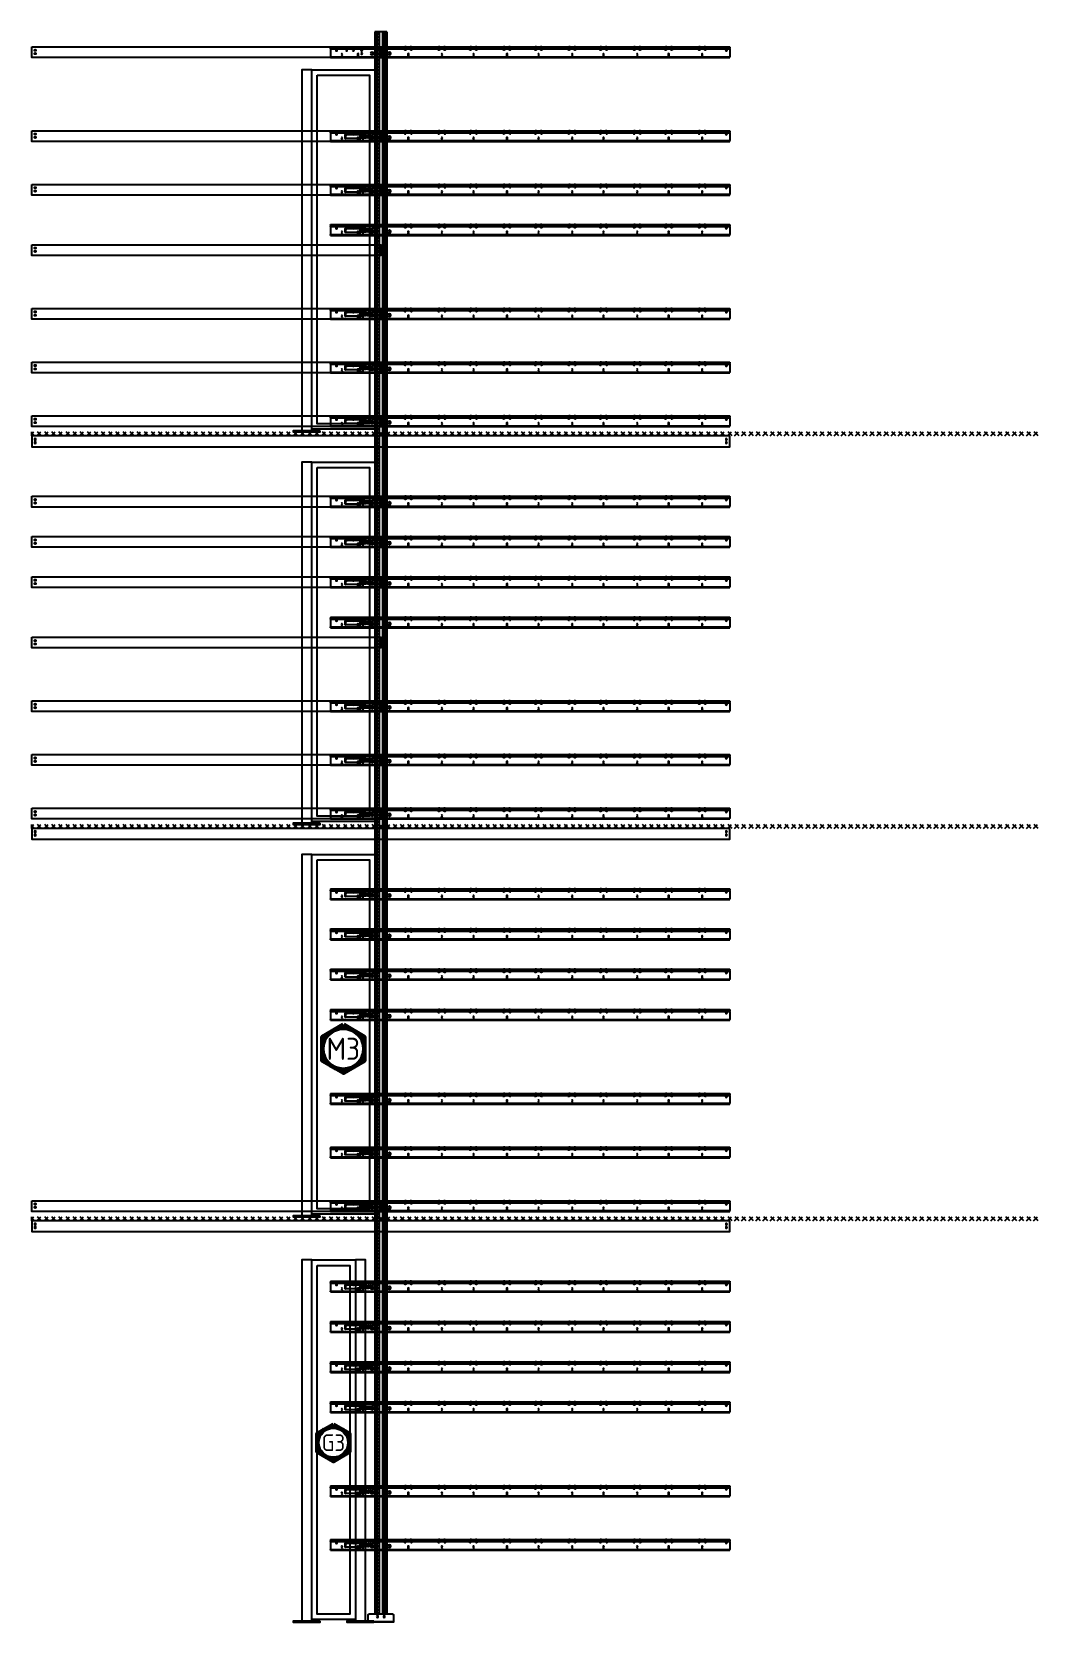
# Model space of a CAD drawing. Header units: millimetres. Extents: x -511490 to -68792, y -77452 to 318982.
# Drawn here: x -76290 to -68792, y 307128 to 318982 of the extents above.
import ezdxf
from ezdxf.enums import TextEntityAlignment as Align

# ---------------------------------------------------------------- set-up
doc = ezdxf.new("R2010")
doc.units = ezdxf.units.MM
doc.linetypes.add('P05529 MS Rack Elevation$0$AM_ISO02W050', pattern=[7.5, 6, -1.5])
for name, color, linetype, lineweight in [('Fencing', 62, 'Continuous', 60), ('Multishuttle Phantom', 8, 'Continuous', 25), ('P05529 MS Rack Elevation$1$Hidden', 9, 'P05529 MS Rack Elevation$0$AM_ISO02W050', 25)]:
    doc.layers.add(name, color=color, linetype=linetype, lineweight=lineweight)
doc.layers.add('P05529 MS Rack Elevation$1$FENCING', color=62, linetype='Continuous')
doc.styles.get("Standard").update_dxf_attribs({"font": 'ISOCP.SHX'})

# ---------------------------------------------------------------- blocks, each defined once
blk = doc.blocks.new('*U126')
for p, q in [((-110, -35), (-109, -30)), ((-110, -35), (-110, -50)), ((-110, -50), (-109, -55)), ((-107, -28), (-82, -28)), ((-107, -57), (-82, -57)), ((-82, -28), (-82, -57)), ((-82, -38), (-80, -38)), ((-82, -48), (-79, -48)), ((-79, -38), (-74, -38)), ((-78, -48), (-73, -48)), ((-73, -38), (-68, -38)), ((-71, -48), (-67, -48)), ((-66, -38), (-62, -38)), ((-65, -48), (-61, -48)), ((-60, -38), (-56, -38)), ((-59, -48), (-54, -48)), ((-54, -38), (-49, -38)), ((-53, -48), (-48, -48)), ((-48, -38), (-43, -38)), ((-47, -48), (-42, -48)), ((-42, -38), (-37, -38)), ((-41, -48), (-36, -48)), ((-36, -38), (-31, -38)), ((-34, -48), (-30, -48)), ((-25, -30), (-30, -30)), ((-30, -32), (-30, -31)), ((-30, -31), (-30, -31)), ((-30, -31), (-30, -31)), ((-30, -31), (-30, -31)), ((-30, -31), (-30, -31)), ((-30, -31), (-30, -31)), ((-30, -33), (-30, -32)), ((-30, -32), (-30, -32)), ((-30, -32), (-30, -32)), ((-30, -34), (-30, -33)), ((-30, -33), (-30, -33)), ((-30, -35), (-30, -34)), ((-30, -34), (-30, -34)), ((-30, -36), (-30, -35)), ((-30, -35), (-30, -35)), ((-30, -37), (-30, -36)), ((-30, -37), (-30, -37)), ((-30, -38), (-30, -37)), ((-30, -39), (-30, -38)), ((-30, -40), (-30, -39)), ((-30, -39), (-30, -39)), ((-30, -41), (-30, -40)), ((-30, -42), (-30, -41)), ((-30, -43), (-30, -42)), ((-30, -42), (-30, -42)), ((-30, -44), (-30, -43)), ((-30, -45), (-30, -44)), ((-30, -46), (-30, -45)), ((-30, -47), (-30, -46)), ((-30, -46), (-30, -46)), ((-30, -48), (-30, -47)), ((-30, -49), (-30, -48)), ((-30, -48), (-30, -48)), ((-30, -50), (-30, -49)), ((-30, -51), (-30, -50)), ((-30, -50), (-30, -50)), ((-30, -52), (-30, -51)), ((-30, -51), (-30, -51)), ((-30, -53), (-30, -52)), ((-30, -52), (-30, -52)), ((-30, -53), (-30, -53)), ((-30, -53), (-30, -53)), ((-30, -54), (-30, -53)), ((-30, -54), (-30, -54)), ((-30, -54), (-30, -54)), ((-30, -54), (-30, -54)), ((-30, -54), (-30, -54)), ((-30, -54), (-30, -54)), ((-30, -55), (-25, -55)), ((-25, -55), (-25, -30)), ((-25, -30), (-15, -30)), ((-25, -55), (-15, -55)), ((-15, -57), (-15, -28)), ((-15, -28), (-14, -28)), ((-15, -57), (-14, -57)), ((-14, -57), (-14, -28)), ((-14, -28), (-14, -28)), ((-14, -57), (-14, -58)), ((-10, -28), (-12, -28)), ((-12, -28), (-12, -58)), ((-12, -58), (-10, -58)), ((-10, -8), (-10, -18)), ((-10, -8), (10, -8)), ((-10, -18), (10, -18)), ((-10, -18), (-10, -73)), ((10, -73), (-10, -73)), ((-10, -73), (-10, -77)), ((-10, -77), (10, -77)), ((10, -18), (10, -8)), ((10, -73), (10, -18)), ((120, -28), (10, -28)), ((10, -58), (120, -58)), ((10, -77), (10, -73)), ((120, -28), (120, -58)), ((122, -57), (122, -28)), ((122, -28), (121, -28)), ((123, -28), (122, -28)), ((122, -57), (121, -58)), ((123, -57), (122, -57)), ((123, -57), (123, -28))]:
    blk.add_line(p, q)
for centre in [(0, -25), (0, -50)]:
    blk.add_circle(centre, 4.19)
for centre, radius, start, end in [((-107, -30), 2.5, 90, 172), ((-107, -54), 2.5, 188, 270), ((-82, -28), 0.3, 0, 90), ((-82, -57), 0.3, 270, 0), ((-15, -28), 0.2, 90, 180), ((-15, -57), 0.2, 180, 270), ((123, -28), 0.2, 0, 90), ((123, -57), 0.2, 270, 0)]:
    blk.add_arc(centre, radius, start, end)
for points, knots in [([(-82, -36), (-82, -36), (-82, -36), (-82, -35), (-82, -35), (-82, -34), (-81, -33), (-81, -33), (-81, -33), (-81, -33), (-81, -33), (-80, -32), (-80, -32), (-80, -33), (-80, -33), (-80, -33), (-80, -33), (-80, -33), (-80, -33), (-79, -34), (-79, -34), (-79, -36), (-79, -37), (-79, -39), (-78, -40), (-78, -41), (-78, -42), (-78, -43), (-78, -44), (-78, -46), (-78, -47), (-77, -49), (-77, -50), (-77, -51), (-77, -51), (-77, -51), (-77, -51), (-77, -51)], [28.86339, 28.86339, 28.86339, 28.86339, 28.863495, 28.863495, 29.173521, 29.173521, 29.498008, 29.498008, 29.584441, 29.584441, 29.649921, 29.649921, 29.720703, 29.720703, 29.780978, 29.780978, 29.852036, 29.852036, 29.980845, 29.980845, 30.304271, 30.304271, 30.681291, 30.681291, 30.995027, 30.995027, 31.17754, 31.17754, 31.48734, 31.48734, 31.789604, 31.789604, 32.088264, 32.088264, 32.37768, 32.37768, 32.457621, 32.457621, 32.457621, 32.457621]), ([(-82, -48), (-82, -48), (-82, -48), (-82, -49), (-82, -49), (-82, -49)], [64.1268138, 64.1268138, 64.1268138, 64.1268138, 64.2208509, 64.2208509, 64.3339472, 64.3339472, 64.3339472, 64.3339472]), ([(-76, -48), (-76, -48), (-76, -48), (-76, -49), (-76, -50), (-76, -51), (-76, -51), (-76, -52), (-77, -52), (-77, -52), (-77, -52), (-77, -52), (-77, -52), (-77, -53), (-77, -53), (-78, -52), (-78, -52), (-78, -52), (-78, -52), (-78, -52), (-78, -52), (-78, -51), (-79, -51), (-79, -49), (-79, -48), (-79, -46), (-79, -45), (-80, -43), (-80, -42), (-80, -40), (-80, -39), (-80, -38), (-80, -37), (-81, -35), (-81, -35), (-81, -34), (-81, -34), (-81, -34), (-81, -34), (-81, -34)], [58.223512, 58.223512, 58.223512, 58.223512, 58.316913, 58.316913, 58.626103, 58.626103, 58.945046, 58.945046, 59.042707, 59.042707, 59.116183, 59.116183, 59.170723, 59.170723, 59.238817, 59.238817, 59.298867, 59.298867, 59.370139, 59.370139, 59.491493, 59.491493, 59.818371, 59.818371, 60.202246, 60.202246, 60.516023, 60.516023, 60.823347, 60.823347, 61.12741, 61.12741, 61.428546, 61.428546, 61.72477, 61.72477, 61.862786, 61.862786, 61.980154, 61.980154, 61.980154, 61.980154]), ([(-80, -36), (-80, -36), (-80, -36), (-81, -36), (-81, -37), (-81, -38)], [62.8556377, 62.8556377, 62.8556377, 62.8556377, 62.8722161, 62.8722161, 63.068351, 63.068351, 63.068351, 63.068351]), ([(-76, -38), (-76, -37), (-76, -37), (-76, -35), (-76, -35), (-75, -34), (-75, -33), (-75, -33), (-75, -33), (-75, -33), (-75, -33), (-74, -32), (-74, -32), (-74, -33), (-74, -33), (-74, -33), (-74, -33), (-73, -33), (-73, -33), (-73, -34), (-73, -34), (-73, -36), (-73, -37), (-72, -39), (-72, -40), (-72, -41), (-72, -42), (-72, -43), (-72, -44), (-72, -46), (-71, -47), (-71, -49), (-71, -50), (-71, -51), (-71, -51), (-71, -51), (-71, -51), (-71, -51)], [34.60346, 34.60346, 34.60346, 34.60346, 34.762954, 34.762954, 35.073851, 35.073851, 35.398272, 35.398272, 35.485981, 35.485981, 35.551798, 35.551798, 35.62076, 35.62076, 35.680336, 35.680336, 35.749728, 35.749728, 35.874808, 35.874808, 36.193973, 36.193973, 36.577381, 36.577381, 36.891351, 36.891351, 37.079851, 37.079851, 37.386603, 37.386603, 37.689384, 37.689384, 37.988918, 37.988918, 38.279036, 38.279036, 38.359782, 38.359782, 38.359782, 38.359782]), ([(-69, -48), (-69, -48), (-70, -48), (-70, -49), (-70, -50), (-70, -51), (-70, -51), (-70, -52), (-70, -52), (-71, -52), (-71, -52), (-71, -52), (-71, -52), (-71, -53), (-71, -53), (-72, -52), (-72, -52), (-72, -52), (-72, -52), (-72, -52), (-72, -52), (-72, -51), (-72, -51), (-73, -49), (-73, -48), (-73, -46), (-73, -45), (-73, -43), (-74, -42), (-74, -40), (-74, -39), (-74, -38), (-74, -37), (-74, -35), (-74, -35), (-75, -34), (-75, -34), (-75, -34), (-75, -34), (-75, -34)], [52.320014, 52.320014, 52.320014, 52.320014, 52.413725, 52.413725, 52.722601, 52.722601, 53.042099, 53.042099, 53.140236, 53.140236, 53.21288, 53.21288, 53.268455, 53.268455, 53.337917, 53.337917, 53.398398, 53.398398, 53.470573, 53.470573, 53.594239, 53.594239, 53.926597, 53.926597, 54.304459, 54.304459, 54.618019, 54.618019, 54.925001, 54.925001, 55.229183, 55.229183, 55.531009, 55.531009, 55.827872, 55.827872, 55.965679, 55.965679, 56.077402, 56.077402, 56.077402, 56.077402]), ([(-74, -36), (-74, -36), (-74, -36), (-74, -36), (-74, -37), (-75, -38)], [56.9523107, 56.9523107, 56.9523107, 56.9523107, 56.9616765, 56.9616765, 57.1649992, 57.1649992, 57.1649992, 57.1649992]), ([(-70, -38), (-70, -37), (-70, -37), (-70, -35), (-69, -35), (-69, -34), (-69, -33), (-69, -33), (-69, -33), (-69, -33), (-68, -33), (-68, -32), (-68, -32), (-68, -33), (-68, -33), (-67, -33), (-67, -33), (-67, -33), (-67, -33), (-67, -34), (-67, -34), (-67, -36), (-66, -37), (-66, -39), (-66, -40), (-66, -41), (-66, -42), (-66, -43), (-66, -44), (-65, -46), (-65, -47), (-65, -49), (-65, -50), (-65, -51), (-65, -51), (-65, -51), (-65, -51), (-65, -51)], [40.505717, 40.505717, 40.505717, 40.505717, 40.669226, 40.669226, 40.979261, 40.979261, 41.303776, 41.303776, 41.389737, 41.389737, 41.454485, 41.454485, 41.525171, 41.525171, 41.585414, 41.585414, 41.65638, 41.65638, 41.784378, 41.784378, 42.108325, 42.108325, 42.485638, 42.485638, 42.799378, 42.799378, 42.98199, 42.98199, 43.291839, 43.291839, 43.594145, 43.594145, 43.892814, 43.892814, 44.182217, 44.182217, 44.262149, 44.262149, 44.262149, 44.262149]), ([(-63, -48), (-63, -48), (-63, -48), (-64, -49), (-64, -50), (-64, -51), (-64, -51), (-64, -52), (-64, -52), (-64, -52), (-64, -52), (-65, -52), (-65, -52), (-65, -53), (-65, -53), (-65, -52), (-66, -52), (-66, -52), (-66, -52), (-66, -52), (-66, -52), (-66, -51), (-66, -51), (-67, -49), (-67, -48), (-67, -46), (-67, -45), (-67, -43), (-67, -42), (-68, -40), (-68, -39), (-68, -38), (-68, -37), (-68, -35), (-68, -35), (-68, -34), (-68, -34), (-69, -34), (-69, -34), (-69, -34), (-69, -34), (-69, -34)], [46.416686, 46.416686, 46.416686, 46.416686, 46.510389, 46.510389, 46.819476, 46.819476, 47.138452, 47.138452, 47.236136, 47.236136, 47.309568, 47.309568, 47.36421, 47.36421, 47.431932, 47.431932, 47.49189, 47.49189, 47.563011, 47.563011, 47.683968, 47.683968, 48.010255, 48.010255, 48.394445, 48.394445, 48.70829, 48.70829, 49.015537, 49.015537, 49.319552, 49.319552, 49.620683, 49.620683, 49.916951, 49.916951, 50.055042, 50.055042, 50.173089, 50.173089, 50.173569, 50.173569, 50.173569, 50.173569]), ([(-68, -36), (-68, -36), (-68, -36), (-68, -36), (-68, -37), (-68, -38)], [51.0488375, 51.0488375, 51.0488375, 51.0488375, 51.0644532, 51.0644532, 51.2615499, 51.2615499, 51.2615499, 51.2615499]), ([(-64, -38), (-64, -37), (-64, -37), (-63, -35), (-63, -35), (-63, -34), (-63, -33), (-63, -33), (-63, -33), (-62, -33), (-62, -33), (-62, -32), (-62, -32), (-62, -33), (-61, -33), (-61, -33), (-61, -33), (-61, -33), (-61, -33), (-61, -34), (-61, -34), (-60, -36), (-60, -37), (-60, -39), (-60, -40), (-60, -41), (-60, -42), (-60, -43), (-59, -44), (-59, -46), (-59, -47), (-59, -49), (-59, -50), (-59, -51), (-59, -51), (-58, -51), (-58, -51), (-58, -51)], [46.407924, 46.407924, 46.407924, 46.407924, 46.565995, 46.565995, 46.876921, 46.876921, 47.20131, 47.20131, 47.289663, 47.289663, 47.356356, 47.356356, 47.425545, 47.425545, 47.485248, 47.485248, 47.55484, 47.55484, 47.680244, 47.680244, 48.002697, 48.002697, 48.384175, 48.384175, 48.697774, 48.697774, 48.884316, 48.884316, 49.19134, 49.19134, 49.494055, 49.494055, 49.793477, 49.793477, 50.0837, 50.0837, 50.164065, 50.164065, 50.164065, 50.164065]), ([(-57, -48), (-57, -48), (-57, -48), (-57, -49), (-57, -50), (-58, -51), (-58, -51), (-58, -52), (-58, -52), (-58, -52), (-58, -52), (-58, -52), (-59, -52), (-59, -53), (-59, -53), (-59, -52), (-59, -52), (-60, -52), (-60, -52), (-60, -52), (-60, -52), (-60, -51), (-60, -51), (-60, -49), (-61, -48), (-61, -46), (-61, -45), (-61, -43), (-61, -42), (-61, -40), (-62, -39), (-62, -38), (-62, -37), (-62, -35), (-62, -35), (-62, -34), (-62, -34), (-62, -34), (-62, -34), (-62, -34)], [40.513195, 40.513195, 40.513195, 40.513195, 40.606585, 40.606585, 40.915464, 40.915464, 41.235104, 41.235104, 41.33317, 41.33317, 41.406186, 41.406186, 41.461715, 41.461715, 41.531186, 41.531186, 41.591711, 41.591711, 41.664021, 41.664021, 41.788653, 41.788653, 42.120463, 42.120463, 42.497836, 42.497836, 42.811419, 42.811419, 43.118339, 43.118339, 43.422925, 43.422925, 43.724549, 43.724549, 44.020895, 44.020895, 44.158476, 44.158476, 44.270322, 44.270322, 44.270322, 44.270322]), ([(-62, -36), (-62, -36), (-62, -36), (-62, -36), (-62, -37), (-62, -38)], [45.1454964, 45.1454964, 45.1454964, 45.1454964, 45.1569066, 45.1569066, 45.3581758, 45.3581758, 45.3581758, 45.3581758]), ([(-58, -38), (-57, -37), (-57, -37), (-57, -35), (-57, -35), (-57, -34), (-57, -33), (-57, -33), (-56, -33), (-56, -33), (-56, -33), (-56, -32), (-56, -32), (-55, -33), (-55, -33), (-55, -33), (-55, -33), (-55, -33), (-55, -33), (-55, -34), (-55, -34), (-54, -36), (-54, -37), (-54, -39), (-54, -40), (-54, -41), (-54, -42), (-53, -43), (-53, -44), (-53, -46), (-53, -47), (-53, -49), (-53, -50), (-52, -51), (-52, -51), (-52, -51), (-52, -51), (-52, -51)], [52.310169, 52.310169, 52.310169, 52.310169, 52.474724, 52.474724, 52.784782, 52.784782, 53.109318, 53.109318, 53.194885, 53.194885, 53.25904, 53.25904, 53.329628, 53.329628, 53.389826, 53.389826, 53.460684, 53.460684, 53.587777, 53.587777, 53.91268, 53.91268, 54.290286, 54.290286, 54.604017, 54.604017, 54.786438, 54.786438, 55.096293, 55.096293, 55.398649, 55.398649, 55.697339, 55.697339, 55.986729, 55.986729, 56.06669, 56.06669, 56.06669, 56.06669]), ([(-51, -48), (-51, -48), (-51, -48), (-51, -49), (-51, -50), (-52, -51), (-52, -51), (-52, -52), (-52, -52), (-52, -52), (-52, -52), (-52, -52), (-52, -52), (-53, -53), (-53, -53), (-53, -52), (-53, -52), (-53, -52), (-53, -52), (-54, -52), (-54, -52), (-54, -51), (-54, -51), (-54, -49), (-54, -48), (-55, -46), (-55, -45), (-55, -43), (-55, -42), (-55, -40), (-55, -39), (-56, -38), (-56, -37), (-56, -35), (-56, -35), (-56, -34), (-56, -34), (-56, -34), (-56, -34), (-56, -34), (-56, -34), (-56, -34)], [34.609838, 34.609838, 34.609838, 34.609838, 34.703869, 34.703869, 35.012894, 35.012894, 35.331775, 35.331775, 35.429527, 35.429527, 35.502919, 35.502919, 35.557636, 35.557636, 35.625246, 35.625246, 35.685062, 35.685062, 35.756059, 35.756059, 35.876817, 35.876817, 36.203016, 36.203016, 36.587214, 36.587214, 36.901093, 36.901093, 37.208268, 37.208268, 37.512244, 37.512244, 37.813374, 37.813374, 38.109681, 38.109681, 38.247815, 38.247815, 38.365913, 38.365913, 38.366935, 38.366935, 38.366935, 38.366935]), ([(-56, -36), (-56, -36), (-56, -36), (-56, -36), (-56, -37), (-56, -38)], [39.2420207, 39.2420207, 39.2420207, 39.2420207, 39.2569284, 39.2569284, 39.4547331, 39.4547331, 39.4547331, 39.4547331]), ([(-51, -38), (-51, -37), (-51, -37), (-51, -35), (-51, -35), (-51, -34), (-51, -33), (-50, -33), (-50, -33), (-50, -33), (-50, -33), (-50, -32), (-50, -32), (-49, -33), (-49, -33), (-49, -33), (-49, -33), (-49, -33), (-49, -33), (-49, -34), (-48, -34), (-48, -36), (-48, -37), (-48, -39), (-48, -40), (-48, -41), (-47, -42), (-47, -43), (-47, -44), (-47, -46), (-47, -47), (-47, -49), (-47, -50), (-46, -51), (-46, -51), (-46, -51), (-46, -51), (-46, -51)], [58.212387, 58.212387, 58.212387, 58.212387, 58.36735, 58.36735, 58.678239, 58.678239, 59.002446, 59.002446, 59.092159, 59.092159, 59.160494, 59.160494, 59.22987, 59.22987, 59.289675, 59.289675, 59.359498, 59.359498, 59.485624, 59.485624, 59.806494, 59.806494, 60.188991, 60.188991, 60.502813, 60.502813, 60.688755, 60.688755, 60.995578, 60.995578, 61.298169, 61.298169, 61.597517, 61.597517, 61.887814, 61.887814, 61.968275, 61.968275, 61.968275, 61.968275]), ([(-45, -48), (-45, -48), (-45, -48), (-45, -49), (-45, -50), (-45, -51), (-45, -51), (-46, -52), (-46, -52), (-46, -52), (-46, -52), (-46, -52), (-46, -52), (-47, -53), (-47, -53), (-47, -52), (-47, -52), (-47, -52), (-47, -52), (-47, -52), (-48, -52), (-48, -51), (-48, -51), (-48, -49), (-48, -48), (-48, -46), (-49, -45), (-49, -43), (-49, -42), (-49, -40), (-49, -39), (-49, -38), (-50, -37), (-50, -35), (-50, -35), (-50, -34), (-50, -34), (-50, -34), (-50, -34), (-50, -34)], [28.706388, 28.706388, 28.706388, 28.706388, 28.799378, 28.799378, 29.108392, 29.108392, 29.42812, 29.42812, 29.526085, 29.526085, 29.599499, 29.599499, 29.654993, 29.654993, 29.724473, 29.724473, 29.78504, 29.78504, 29.857486, 29.857486, 29.983019, 29.983019, 30.314833, 30.314833, 30.691622, 30.691622, 31.005192, 31.005192, 31.312217, 31.312217, 31.616603, 31.616603, 31.91853, 31.91853, 32.215156, 32.215156, 32.352861, 32.352861, 32.463602, 32.463602, 32.463602, 32.463602]), ([(-50, -36), (-50, -36), (-50, -36), (-50, -36), (-50, -37), (-50, -38)], [33.3386366, 33.3386366, 33.3386366, 33.3386366, 33.351921, 33.351921, 33.551335, 33.551335, 33.551335, 33.551335]), ([(-45, -38), (-45, -37), (-45, -37), (-45, -35), (-45, -35), (-45, -34), (-45, -33), (-44, -33), (-44, -33), (-44, -33), (-44, -33), (-44, -32), (-43, -32), (-43, -33), (-43, -33), (-43, -33), (-43, -33), (-43, -33), (-43, -33), (-42, -34), (-42, -34), (-42, -36), (-42, -37), (-42, -39), (-42, -40), (-41, -41), (-41, -42), (-41, -43), (-41, -44), (-41, -46), (-41, -47), (-40, -49), (-40, -50), (-40, -51), (-40, -51), (-40, -51), (-40, -51), (-40, -51)], [64.114595, 64.114595, 64.114595, 64.114595, 64.27961, 64.27961, 64.589679, 64.589679, 64.9142, 64.9142, 64.999659, 64.999659, 65.063573, 65.063573, 65.134078, 65.134078, 65.194217, 65.194217, 65.264967, 65.264967, 65.391345, 65.391345, 65.717062, 65.717062, 66.09492, 66.09492, 66.408641, 66.408641, 66.590863, 66.590863, 66.900671, 66.900671, 67.203087, 67.203087, 67.501806, 67.501806, 67.791197, 67.791197, 67.871191, 67.871191, 67.871191, 67.871191]), ([(-39, -48), (-39, -48), (-39, -48), (-39, -49), (-39, -50), (-39, -51), (-39, -51), (-40, -52), (-40, -52), (-40, -52), (-40, -52), (-40, -52), (-40, -52), (-40, -53), (-41, -53), (-41, -52), (-41, -52), (-41, -52), (-41, -52), (-41, -52), (-41, -52), (-42, -51), (-42, -51), (-42, -49), (-42, -48), (-42, -46), (-42, -45), (-43, -43), (-43, -42), (-43, -40), (-43, -39), (-43, -38), (-43, -37), (-44, -35), (-44, -35), (-44, -34), (-44, -34), (-44, -34), (-44, -34), (-44, -34), (-44, -34), (-44, -34)], [22.803, 22.803, 22.803, 22.803, 22.897327, 22.897327, 23.206284, 23.206284, 23.52515, 23.52515, 23.622953, 23.622953, 23.696256, 23.696256, 23.751029, 23.751029, 23.818823, 23.818823, 23.878466, 23.878466, 23.949419, 23.949419, 24.070314, 24.070314, 24.397209, 24.397209, 24.780913, 24.780913, 25.094781, 25.094781, 25.401887, 25.401887, 25.705829, 25.705829, 26.006956, 26.006956, 26.303285, 26.303285, 26.441414, 26.441414, 26.559371, 26.559371, 26.560272, 26.560272, 26.560272, 26.560272]), ([(-43, -36), (-43, -36), (-43, -36), (-44, -36), (-44, -37), (-44, -38)], [27.4352082, 27.4352082, 27.4352082, 27.4352082, 27.4499146, 27.4499146, 27.6479221, 27.6479221, 27.6479221, 27.6479221]), ([(-39, -38), (-39, -37), (-39, -37), (-39, -35), (-39, -35), (-38, -34), (-38, -33), (-38, -33), (-38, -33), (-38, -33), (-38, -33), (-37, -32), (-37, -32), (-37, -33), (-37, -33), (-37, -33), (-37, -33), (-36, -33), (-36, -33), (-36, -34), (-36, -34), (-36, -36), (-36, -37), (-35, -39), (-35, -40), (-35, -41), (-35, -42), (-35, -43), (-35, -44), (-35, -46), (-35, -47), (-34, -49), (-34, -50), (-34, -51), (-34, -51), (-34, -51), (-34, -51), (-34, -51)], [70.016821, 70.016821, 70.016821, 70.016821, 70.170029, 70.170029, 70.480871, 70.480871, 70.80504, 70.80504, 70.89546, 70.89546, 70.964744, 70.964744, 71.034611, 71.034611, 71.094496, 71.094496, 71.164615, 71.164615, 71.291503, 71.291503, 71.613803, 71.613803, 71.995473, 71.995473, 72.309179, 72.309179, 72.493175, 72.493175, 72.800086, 72.800086, 73.102604, 73.102604, 73.401854, 73.401854, 73.692154, 73.692154, 73.772449, 73.772449, 73.772449, 73.772449]), ([(-33, -48), (-33, -48), (-33, -48), (-33, -49), (-33, -50), (-33, -51), (-33, -51), (-33, -52), (-33, -52), (-34, -52), (-34, -52), (-34, -52), (-34, -52), (-34, -53), (-34, -53), (-35, -52), (-35, -52), (-35, -52), (-35, -52), (-35, -52), (-35, -52), (-35, -51), (-35, -51), (-36, -49), (-36, -48), (-36, -46), (-36, -45), (-36, -43), (-37, -42), (-37, -40), (-37, -39), (-37, -37), (-37, -37), (-37, -35), (-38, -35), (-38, -34), (-38, -34), (-38, -34), (-38, -34), (-38, -34)], [16.899615, 16.899615, 16.899615, 16.899615, 16.992201, 16.992201, 17.301298, 17.301298, 17.621152, 17.621152, 17.719006, 17.719006, 17.79265, 17.79265, 17.84818, 17.84818, 17.917654, 17.917654, 17.978247, 17.978247, 18.050761, 18.050761, 18.176519, 18.176519, 18.512042, 18.512042, 18.888026, 18.888026, 19.201447, 19.201447, 19.508483, 19.508483, 19.812916, 19.812916, 20.114808, 20.114808, 20.411287, 20.411287, 20.54879, 20.54879, 20.65669, 20.65669, 20.65669, 20.65669]), ([(-37, -36), (-37, -36), (-37, -36), (-37, -36), (-37, -37), (-38, -38)], [21.5317945, 21.5317945, 21.5317945, 21.5317945, 21.5490753, 21.5490753, 21.744507, 21.744507, 21.744507, 21.744507]), ([(-33, -38), (-33, -37), (-33, -37), (-33, -35), (-33, -35), (-32, -34), (-32, -33), (-32, -33), (-32, -33), (-32, -33), (-31, -33), (-31, -32), (-31, -32), (-31, -33), (-31, -33), (-31, -33), (-30, -33), (-30, -33), (-30, -33), (-30, -34), (-30, -34), (-30, -34)], [75.919009, 75.919009, 75.919009, 75.919009, 76.084451, 76.084451, 76.394547, 76.394547, 76.719063, 76.719063, 76.804395, 76.804395, 76.868069, 76.868069, 76.938483, 76.938483, 76.998554, 76.998554, 77.06917, 77.06917, 77.19496, 77.19496, 77.346645, 77.346645, 77.346645, 77.346645]), ([(-30, -46), (-30, -45), (-30, -45), (-30, -43), (-30, -42), (-31, -40), (-31, -39), (-31, -38), (-31, -37), (-31, -35), (-31, -35), (-31, -34), (-32, -34), (-32, -34), (-32, -34), (-32, -34), (-32, -34), (-32, -34)], [13.120237, 13.120237, 13.120237, 13.120237, 13.287509, 13.287509, 13.594562, 13.594562, 13.898482, 13.898482, 14.199628, 14.199628, 14.496015, 14.496015, 14.634196, 14.634196, 14.752166, 14.752166, 14.753616, 14.753616, 14.753616, 14.753616]), ([(-31, -36), (-31, -36), (-31, -36), (-31, -36), (-31, -37), (-31, -38)], [15.6284329, 15.6284329, 15.6284329, 15.6284329, 15.6419693, 15.6419693, 15.8411448, 15.8411448, 15.8411448, 15.8411448]), ([(-30, -30), (-30, -30), (-30, -30), (-30, -30), (-30, -30), (-30, -30), (-30, -30), (-30, -31), (-30, -31), (-30, -31)], [0, 0, 0, 0, 0.01330218, 0.01330218, 0.02903581, 0.02903581, 0.04830976, 0.04830976, 0.07138819, 0.07138819, 0.07138819, 0.07138819]), ([(-30, -54), (-30, -54), (-30, -54), (-30, -55), (-30, -55), (-30, -55), (-30, -55), (-30, -55), (-30, -55), (-30, -55)], [0.21688849, 0.21688849, 0.21688849, 0.21688849, 0.23996692, 0.23996692, 0.25924088, 0.25924088, 0.2749745, 0.2749745, 0.28827668, 0.28827668, 0.28827668, 0.28827668])]:
    blk.add_open_spline(points, degree=3, knots=knots)
for points in [[(-77, -49), (-77, -49), (-77, -48), (-77, -48)], [(-71, -49), (-71, -49), (-71, -48), (-71, -48)], [(-65, -49), (-65, -49), (-65, -48), (-65, -48)], [(-59, -49), (-59, -49), (-59, -48), (-59, -48)], [(-53, -49), (-53, -49), (-53, -48), (-53, -48)], [(-47, -49), (-46, -49), (-46, -48), (-46, -48)], [(-40, -49), (-40, -49), (-40, -48), (-40, -48)], [(-34, -49), (-34, -49), (-34, -48), (-34, -48)]]:
    blk.add_open_spline(points, degree=3)
for points, weights in [([(-12, -28), (-14, -28), (-14, -28)], [1, 1.03333333333, 1.03333333333]), ([(-14, -58), (-14, -58), (-12, -58)], [1.03333333333, 1.03333333333, 1]), ([(120, -28), (121, -28), (121, -28)], [1, 1.03333333333, 1.03333333333]), ([(121, -58), (121, -58), (120, -58)], [1.03333333333, 1.03333333333, 1])]:
    blk.add_rational_spline(points, weights, degree=2)
blk = doc.blocks.new('P05529 MS Rack Elevation$0$RAIL INTERNAL & RUN OUT')
for p, q in [((-54463, 11790), (-54643, 11790)), ((-54643, 11789), (-54643, 11790)), ((-54463, 11789), (-54643, 11789)), ((-54643, 11789), (-54643, 11780)), ((-54463, 11780), (-54643, 11780)), ((-54643, 11775), (-54643, 11780)), ((-54463, 11775), (-54643, 11775)), ((-54643, 11775), (-54643, 11716)), ((-54466, 11770), (-54463, 11774)), ((-54456, 11768), (-54464, 11768)), ((-54463, 11790), (-54453, 11790)), ((-54463, 11790), (-54463, 11789)), ((-54463, 11780), (-54463, 11789)), ((-54453, 11787), (-54463, 11787)), ((-54463, 11784), (-54453, 11784)), ((-54463, 11780), (-54463, 11776)), ((-54453, 11789), (-54453, 11790)), ((-54423, 11790), (-54453, 11790)), ((-54453, 11789), (-54453, 11780)), ((-54423, 11789), (-54453, 11789)), ((-54453, 11775), (-54453, 11780)), ((-54423, 11780), (-54453, 11780)), ((-54453, 11775), (-54453, 11771)), ((-54423, 11775), (-54453, 11775)), ((-54423, 11790), (-54413, 11790)), ((-54423, 11790), (-54423, 11789)), ((-54423, 11780), (-54423, 11789)), ((-54413, 11787), (-54423, 11787)), ((-54423, 11784), (-54413, 11784)), ((-54423, 11780), (-54423, 11775)), ((-54423, 11771), (-54423, 11775)), ((-54411, 11768), (-54420, 11768)), ((-54413, 11789), (-54413, 11790)), ((-54213, 11790), (-54413, 11790)), ((-54413, 11789), (-54413, 11780)), ((-54213, 11789), (-54413, 11789)), ((-54413, 11776), (-54413, 11780)), ((-54213, 11780), (-54413, 11780)), ((-54213, 11775), (-54413, 11775)), ((-54412, 11774), (-54410, 11770)), ((-54216, 11770), (-54213, 11774)), ((-54206, 11768), (-54214, 11768)), ((-54213, 11790), (-54203, 11790)), ((-54213, 11790), (-54213, 11789)), ((-54213, 11780), (-54213, 11789)), ((-54203, 11787), (-54213, 11787)), ((-54213, 11784), (-54203, 11784)), ((-54213, 11780), (-54213, 11776)), ((-54203, 11789), (-54203, 11790)), ((-54173, 11790), (-54203, 11790)), ((-54203, 11789), (-54203, 11780)), ((-54173, 11789), (-54203, 11789)), ((-54203, 11775), (-54203, 11780)), ((-54173, 11780), (-54203, 11780)), ((-54203, 11775), (-54203, 11771)), ((-54173, 11775), (-54203, 11775)), ((-54173, 11790), (-54163, 11790)), ((-54173, 11790), (-54173, 11789)), ((-54173, 11780), (-54173, 11789)), ((-54163, 11787), (-54173, 11787)), ((-54173, 11784), (-54163, 11784)), ((-54173, 11780), (-54173, 11775)), ((-54173, 11771), (-54173, 11775)), ((-54161, 11768), (-54170, 11768)), ((-54163, 11789), (-54163, 11790)), ((-53978, 11790), (-54163, 11790)), ((-54163, 11789), (-54163, 11780)), ((-53978, 11789), (-54163, 11789)), ((-54163, 11776), (-54163, 11780)), ((-53978, 11780), (-54163, 11780)), ((-53978, 11775), (-54163, 11775)), ((-54162, 11774), (-54160, 11770)), ((-53981, 11770), (-53978, 11774)), ((-53971, 11768), (-53979, 11768)), ((-53978, 11790), (-53968, 11790)), ((-53978, 11790), (-53978, 11789)), ((-53978, 11780), (-53978, 11789)), ((-53968, 11787), (-53978, 11787)), ((-53978, 11784), (-53968, 11784)), ((-53978, 11780), (-53978, 11776)), ((-53968, 11789), (-53968, 11790)), ((-53938, 11790), (-53968, 11790)), ((-53968, 11789), (-53968, 11780)), ((-53938, 11789), (-53968, 11789)), ((-53968, 11775), (-53968, 11780)), ((-53938, 11780), (-53968, 11780)), ((-53968, 11775), (-53968, 11771)), ((-53938, 11775), (-53968, 11775)), ((-53938, 11790), (-53928, 11790)), ((-53938, 11790), (-53938, 11789)), ((-53938, 11780), (-53938, 11789)), ((-53928, 11787), (-53938, 11787)), ((-53938, 11784), (-53928, 11784)), ((-53938, 11780), (-53938, 11775)), ((-53938, 11771), (-53938, 11775)), ((-53926, 11768), (-53935, 11768)), ((-53928, 11789), (-53928, 11790)), ((-53728, 11790), (-53928, 11790)), ((-53928, 11789), (-53928, 11780)), ((-53728, 11789), (-53928, 11789)), ((-53928, 11776), (-53928, 11780)), ((-53728, 11780), (-53928, 11780)), ((-53728, 11775), (-53928, 11775)), ((-53927, 11774), (-53925, 11770)), ((-53731, 11770), (-53728, 11774)), ((-53721, 11768), (-53729, 11768)), ((-53728, 11790), (-53718, 11790)), ((-53728, 11790), (-53728, 11789)), ((-53728, 11780), (-53728, 11789)), ((-53718, 11787), (-53728, 11787)), ((-53728, 11784), (-53718, 11784)), ((-53728, 11780), (-53728, 11776)), ((-53718, 11789), (-53718, 11790)), ((-53688, 11790), (-53718, 11790)), ((-53718, 11789), (-53718, 11780)), ((-53688, 11789), (-53718, 11789)), ((-53718, 11775), (-53718, 11780)), ((-53688, 11780), (-53718, 11780)), ((-53718, 11775), (-53718, 11771)), ((-53688, 11775), (-53718, 11775)), ((-53688, 11790), (-53678, 11790)), ((-53688, 11790), (-53688, 11789)), ((-53688, 11780), (-53688, 11789)), ((-53678, 11787), (-53688, 11787)), ((-53688, 11784), (-53678, 11784)), ((-53688, 11780), (-53688, 11775)), ((-53688, 11771), (-53688, 11775)), ((-53676, 11768), (-53685, 11768)), ((-53678, 11789), (-53678, 11790)), ((-53493, 11790), (-53678, 11790)), ((-53678, 11789), (-53678, 11780)), ((-53493, 11789), (-53678, 11789)), ((-53678, 11776), (-53678, 11780)), ((-53493, 11780), (-53678, 11780)), ((-53493, 11775), (-53678, 11775)), ((-53677, 11774), (-53675, 11770)), ((-53496, 11770), (-53493, 11774)), ((-53486, 11768), (-53494, 11768)), ((-53493, 11790), (-53483, 11790)), ((-53493, 11790), (-53493, 11789)), ((-53493, 11780), (-53493, 11789)), ((-53483, 11787), (-53493, 11787)), ((-53493, 11784), (-53483, 11784)), ((-53493, 11780), (-53493, 11776)), ((-53483, 11789), (-53483, 11790)), ((-53453, 11790), (-53483, 11790)), ((-53483, 11789), (-53483, 11780)), ((-53453, 11789), (-53483, 11789)), ((-53483, 11775), (-53483, 11780)), ((-53453, 11780), (-53483, 11780)), ((-53483, 11775), (-53483, 11771)), ((-53453, 11775), (-53483, 11775)), ((-53453, 11790), (-53443, 11790)), ((-53453, 11790), (-53453, 11789)), ((-53453, 11780), (-53453, 11789)), ((-53443, 11787), (-53453, 11787)), ((-53453, 11784), (-53443, 11784)), ((-53453, 11780), (-53453, 11775)), ((-53453, 11771), (-53453, 11775)), ((-53441, 11768), (-53450, 11768)), ((-53443, 11789), (-53443, 11790)), ((-53243, 11790), (-53443, 11790)), ((-53443, 11789), (-53443, 11780)), ((-53243, 11789), (-53443, 11789)), ((-53443, 11776), (-53443, 11780)), ((-53243, 11780), (-53443, 11780)), ((-53243, 11775), (-53443, 11775)), ((-53442, 11774), (-53440, 11770)), ((-53246, 11770), (-53243, 11774)), ((-53236, 11768), (-53244, 11768)), ((-53243, 11790), (-53233, 11790)), ((-53243, 11790), (-53243, 11789)), ((-53243, 11780), (-53243, 11789)), ((-53233, 11787), (-53243, 11787)), ((-53243, 11784), (-53233, 11784)), ((-53243, 11780), (-53243, 11776)), ((-53233, 11789), (-53233, 11790)), ((-53203, 11790), (-53233, 11790)), ((-53233, 11789), (-53233, 11780)), ((-53203, 11789), (-53233, 11789)), ((-53233, 11775), (-53233, 11780)), ((-53203, 11780), (-53233, 11780)), ((-53233, 11775), (-53233, 11771)), ((-53203, 11775), (-53233, 11775)), ((-53203, 11790), (-53193, 11790)), ((-53203, 11790), (-53203, 11789)), ((-53203, 11780), (-53203, 11789)), ((-53193, 11787), (-53203, 11787)), ((-53203, 11784), (-53193, 11784)), ((-53203, 11780), (-53203, 11775)), ((-53203, 11771), (-53203, 11775)), ((-53191, 11768), (-53200, 11768)), ((-53193, 11789), (-53193, 11790)), ((-53008, 11790), (-53193, 11790)), ((-53193, 11789), (-53193, 11780)), ((-53008, 11789), (-53193, 11789)), ((-53193, 11776), (-53193, 11780)), ((-53008, 11780), (-53193, 11780)), ((-53008, 11775), (-53193, 11775)), ((-53192, 11774), (-53190, 11770)), ((-53011, 11770), (-53008, 11774)), ((-53001, 11768), (-53009, 11768)), ((-53008, 11790), (-52998, 11790)), ((-53008, 11790), (-53008, 11789)), ((-53008, 11780), (-53008, 11789)), ((-52998, 11787), (-53008, 11787)), ((-53008, 11784), (-52998, 11784)), ((-53008, 11780), (-53008, 11776)), ((-52998, 11789), (-52998, 11790)), ((-52968, 11790), (-52998, 11790)), ((-52998, 11789), (-52998, 11780)), ((-52968, 11789), (-52998, 11789)), ((-52998, 11775), (-52998, 11780)), ((-52968, 11780), (-52998, 11780)), ((-52998, 11775), (-52998, 11771)), ((-52968, 11775), (-52998, 11775)), ((-52968, 11790), (-52958, 11790)), ((-52968, 11790), (-52968, 11789)), ((-52968, 11780), (-52968, 11789)), ((-52958, 11787), (-52968, 11787)), ((-52968, 11784), (-52958, 11784)), ((-52968, 11780), (-52968, 11775)), ((-52968, 11771), (-52968, 11775)), ((-52956, 11768), (-52965, 11768)), ((-52958, 11789), (-52958, 11790)), ((-52758, 11790), (-52958, 11790)), ((-52958, 11789), (-52958, 11780)), ((-52758, 11789), (-52958, 11789)), ((-52958, 11776), (-52958, 11780)), ((-52758, 11780), (-52958, 11780)), ((-52758, 11775), (-52958, 11775)), ((-52957, 11774), (-52955, 11770)), ((-52761, 11770), (-52758, 11774)), ((-52751, 11768), (-52759, 11768)), ((-52758, 11790), (-52758, 11789)), ((-52758, 11790), (-52748, 11790)), ((-52758, 11780), (-52758, 11789)), ((-52748, 11787), (-52758, 11787)), ((-52758, 11784), (-52748, 11784)), ((-52758, 11780), (-52758, 11776)), ((-52748, 11789), (-52748, 11790)), ((-52718, 11790), (-52748, 11790)), ((-52748, 11789), (-52748, 11780)), ((-52718, 11789), (-52748, 11789)), ((-52748, 11775), (-52748, 11780)), ((-52718, 11780), (-52748, 11780)), ((-52748, 11775), (-52748, 11771)), ((-52718, 11775), (-52748, 11775)), ((-52718, 11790), (-52718, 11789)), ((-52718, 11790), (-52708, 11790)), ((-52718, 11780), (-52718, 11789)), ((-52708, 11787), (-52718, 11787)), ((-52718, 11784), (-52708, 11784)), ((-52718, 11780), (-52718, 11775)), ((-52718, 11771), (-52718, 11775)), ((-52706, 11768), (-52715, 11768)), ((-52708, 11789), (-52708, 11790)), ((-52523, 11790), (-52708, 11790)), ((-52708, 11789), (-52708, 11780)), ((-52523, 11789), (-52708, 11789)), ((-52708, 11776), (-52708, 11780)), ((-52523, 11780), (-52708, 11780)), ((-52523, 11775), (-52708, 11775)), ((-52707, 11774), (-52705, 11770)), ((-52526, 11770), (-52523, 11774)), ((-52516, 11768), (-52524, 11768)), ((-52523, 11790), (-52523, 11789)), ((-52523, 11790), (-52513, 11790)), ((-52523, 11780), (-52523, 11789)), ((-52513, 11787), (-52523, 11787)), ((-52523, 11784), (-52513, 11784)), ((-52523, 11780), (-52523, 11776)), ((-52513, 11789), (-52513, 11790)), ((-52483, 11790), (-52513, 11790)), ((-52513, 11789), (-52513, 11780)), ((-52483, 11789), (-52513, 11789)), ((-52513, 11775), (-52513, 11780)), ((-52483, 11780), (-52513, 11780)), ((-52513, 11775), (-52513, 11771)), ((-52483, 11775), (-52513, 11775)), ((-52483, 11790), (-52473, 11790)), ((-52483, 11790), (-52483, 11789)), ((-52483, 11780), (-52483, 11789)), ((-52473, 11787), (-52483, 11787)), ((-52483, 11784), (-52473, 11784)), ((-52483, 11780), (-52483, 11775)), ((-52483, 11771), (-52483, 11775)), ((-52471, 11768), (-52480, 11768)), ((-52473, 11789), (-52473, 11790)), ((-52273, 11790), (-52473, 11790)), ((-52473, 11789), (-52473, 11780)), ((-52273, 11789), (-52473, 11789)), ((-52473, 11776), (-52473, 11780)), ((-52273, 11780), (-52473, 11780)), ((-52273, 11775), (-52473, 11775)), ((-52472, 11774), (-52470, 11770)), ((-52276, 11770), (-52273, 11774)), ((-52266, 11768), (-52274, 11768)), ((-52273, 11790), (-52273, 11789)), ((-52273, 11790), (-52263, 11790)), ((-52273, 11780), (-52273, 11789)), ((-52263, 11787), (-52273, 11787)), ((-52273, 11784), (-52263, 11784)), ((-52273, 11780), (-52273, 11776)), ((-52263, 11789), (-52263, 11790)), ((-52233, 11790), (-52263, 11790)), ((-52263, 11789), (-52263, 11780)), ((-52233, 11789), (-52263, 11789)), ((-52263, 11775), (-52263, 11780)), ((-52233, 11780), (-52263, 11780)), ((-52263, 11775), (-52263, 11771)), ((-52233, 11775), (-52263, 11775)), ((-52233, 11790), (-52223, 11790)), ((-52233, 11790), (-52233, 11789)), ((-52233, 11780), (-52233, 11789)), ((-52223, 11787), (-52233, 11787)), ((-52233, 11784), (-52223, 11784)), ((-52233, 11780), (-52233, 11775)), ((-52233, 11771), (-52233, 11775)), ((-52221, 11768), (-52230, 11768)), ((-52223, 11789), (-52223, 11790)), ((-51668, 11790), (-52223, 11790)), ((-52223, 11789), (-52223, 11780)), ((-51668, 11789), (-52223, 11789)), ((-52223, 11776), (-52223, 11780)), ((-51668, 11780), (-52223, 11780)), ((-51668, 11775), (-52223, 11775)), ((-52222, 11774), (-52220, 11770)), ((-52100, 11747), (-52116, 11747)), ((-51970, 11747), (-51986, 11747)), ((-51668, 11789), (-51668, 11790)), ((-51668, 11789), (-51668, 11780)), ((-51668, 11775), (-51668, 11780)), ((-51668, 11775), (-51668, 11716)), ((-51668, 11716), (-54643, 11716)), ((-54643, 11710), (-54643, 11716)), ((-51668, 11710), (-54643, 11710)), ((-51668, 11710), (-51668, 11716))]:
    blk.add_line(p, q)
for centre, radius in [((-54618, 11765), 5.5), ((-54438, 11736), 4), ((-54188, 11736), 4), ((-53953, 11736), 4), ((-53703, 11736), 4), ((-53468, 11736), 4), ((-53218, 11736), 4), ((-52983, 11736), 4), ((-52733, 11736), 4), ((-52498, 11736), 4), ((-52248, 11736), 4), ((-52108, 11740), 10.5), ((-52068, 11765), 5.5), ((-52018, 11765), 5.5), ((-51978, 11740), 10.5), ((-51900, 11765), 5.5), ((-51900, 11740), 5.5), ((-51873, 11736), 4), ((-51838, 11765), 5.5), ((-51788, 11765), 5.5), ((-51753, 11736), 4), ((-51713, 11765), 5.5), ((-54438, 11722), 4), ((-54188, 11722), 4), ((-53953, 11722), 4), ((-53703, 11722), 4), ((-53468, 11722), 4), ((-53218, 11722), 4), ((-52983, 11722), 4), ((-52733, 11722), 4), ((-52498, 11722), 4), ((-52248, 11722), 4), ((-51873, 11722), 4), ((-51753, 11722), 4)]:
    blk.add_circle(centre, radius)
for centre, radius, start, end in [((-54618, 11769), 5.5, 201.3237, 338.6763), ((-54464, 11769), 1.5, 150, 270), ((-54466, 11776), 3, 330, 353.2613), ((-54456, 11771), 3, 270, 0), ((-54420, 11771), 3, 180, 270), ((-54410, 11776), 3, 186.7387, 210), ((-54411, 11769), 1.5, 270, 30), ((-54214, 11769), 1.5, 150, 270), ((-54216, 11776), 3, 330, 353.2613), ((-54206, 11771), 3, 270, 0), ((-54170, 11771), 3, 180, 270), ((-54160, 11776), 3, 186.7387, 210), ((-54161, 11769), 1.5, 270, 30), ((-53979, 11769), 1.5, 150, 270), ((-53981, 11776), 3, 330, 353.2613), ((-53971, 11771), 3, 270, 0), ((-53935, 11771), 3, 180, 270), ((-53925, 11776), 3, 186.7387, 210), ((-53926, 11769), 1.5, 270, 30), ((-53729, 11769), 1.5, 150, 270), ((-53731, 11776), 3, 330, 353.2613), ((-53721, 11771), 3, 270, 0), ((-53685, 11771), 3, 180, 270), ((-53675, 11776), 3, 186.7387, 210), ((-53676, 11769), 1.5, 270, 30), ((-53494, 11769), 1.5, 150, 270), ((-53496, 11776), 3, 330, 353.2613), ((-53486, 11771), 3, 270, 0), ((-53450, 11771), 3, 180, 270), ((-53440, 11776), 3, 186.7387, 210), ((-53441, 11769), 1.5, 270, 30), ((-53244, 11769), 1.5, 150, 270), ((-53246, 11776), 3, 330, 353.2613), ((-53236, 11771), 3, 270, 0), ((-53200, 11771), 3, 180, 270), ((-53190, 11776), 3, 186.7387, 210), ((-53191, 11769), 1.5, 270, 30), ((-53009, 11769), 1.5, 150, 270), ((-53011, 11776), 3, 330, 353.2613), ((-53001, 11771), 3, 270, 0), ((-52965, 11771), 3, 180, 270), ((-52955, 11776), 3, 186.7387, 210), ((-52956, 11769), 1.5, 270, 30), ((-52759, 11769), 1.5, 150, 270), ((-52761, 11776), 3, 330, 353.2613), ((-52751, 11771), 3, 270, 0), ((-52715, 11771), 3, 180, 270), ((-52705, 11776), 3, 186.7387, 210), ((-52706, 11769), 1.5, 270, 30), ((-52524, 11769), 1.5, 150, 270), ((-52526, 11776), 3, 330, 353.2613), ((-52516, 11771), 3, 270, 0), ((-52480, 11771), 3, 180, 270), ((-52470, 11776), 3, 186.7387, 210), ((-52471, 11769), 1.5, 270, 30), ((-52274, 11769), 1.5, 150, 270), ((-52276, 11776), 3, 330, 353.2613), ((-52266, 11771), 3, 270, 0), ((-52230, 11771), 3, 180, 270), ((-52220, 11776), 3, 186.7387, 210), ((-52221, 11769), 1.5, 270, 30), ((-52068, 11769), 5.5, 201.3237, 338.6763), ((-52018, 11769), 5.5, 201.3237, 338.6763), ((-51900, 11769), 5.5, 201.3237, 338.6763)]:
    blk.add_arc(centre, radius, start, end)
for points in [[(-54463, 11775), (-54463, 11775), (-54463, 11775), (-54463, 11776)], [(-54413, 11776), (-54413, 11775), (-54413, 11775), (-54413, 11775)], [(-54213, 11775), (-54213, 11775), (-54213, 11775), (-54213, 11776)], [(-54163, 11776), (-54163, 11775), (-54163, 11775), (-54163, 11775)], [(-53978, 11775), (-53978, 11775), (-53978, 11775), (-53978, 11776)], [(-53928, 11776), (-53928, 11775), (-53928, 11775), (-53928, 11775)], [(-53728, 11775), (-53728, 11775), (-53728, 11775), (-53728, 11776)], [(-53678, 11776), (-53678, 11775), (-53678, 11775), (-53678, 11775)], [(-53493, 11775), (-53493, 11775), (-53493, 11775), (-53493, 11776)], [(-53443, 11776), (-53443, 11775), (-53443, 11775), (-53443, 11775)], [(-53243, 11775), (-53243, 11775), (-53243, 11775), (-53243, 11776)], [(-53193, 11776), (-53193, 11775), (-53193, 11775), (-53193, 11775)], [(-53008, 11775), (-53008, 11775), (-53008, 11775), (-53008, 11776)], [(-52958, 11776), (-52958, 11775), (-52958, 11775), (-52958, 11775)], [(-52758, 11775), (-52758, 11775), (-52758, 11775), (-52758, 11776)], [(-52708, 11776), (-52708, 11775), (-52708, 11775), (-52708, 11775)], [(-52523, 11775), (-52523, 11775), (-52523, 11775), (-52523, 11776)], [(-52473, 11776), (-52473, 11775), (-52473, 11775), (-52473, 11775)], [(-52273, 11775), (-52273, 11775), (-52273, 11775), (-52273, 11776)], [(-52223, 11776), (-52223, 11775), (-52223, 11775), (-52223, 11775)]]:
    blk.add_open_spline(points, degree=3)
blk = doc.blocks.new('*U129')
blk.add_lwpolyline([(-25, 25), (5175, 25), (5175, -55), (-25, -55)], close=True)
for centre in [(0, 0), (2550, 0), (2600, 0), (5150, 0), (0, -25), (2550, -25), (2600, -25), (5150, -25)]:
    blk.add_circle(centre, 5.5)
blk = doc.blocks.new('P05529 MS Rack Elevation$0$End of Aisle Fence Plat')
at = {"layer": 'P05529 MS Rack Elevation$1$FENCING'}
blk.add_lwpolyline([(166, 8), (166, 2700), (91, 2700), (91, 8)], dxfattribs=at)
for points in [[(166, 2700), (636, 2700), (636, 20), (166, 20)], [(206, 2660), (596, 2660), (596, 60), (206, 60)], [(228, 8), (28, 8), (28, 0), (228, 0)]]:
    blk.add_lwpolyline(points, close=True, dxfattribs=at)
blk = doc.blocks.new('*U128')
blk.add_lwpolyline([(-25, 25), (2575, 25), (2575, -55), (-25, -55)], close=True)
for centre in [(0, 0), (2550, 0), (0, -25), (2550, -25)]:
    blk.add_circle(centre, 5.5)
blk = doc.blocks.new('Fence Elevation Right Ground')
at = {"layer": 'P05529 MS Rack Elevation$1$FENCING'}
for points in [[(-162.5, -12), (-162.5, 2680), (-237.5, 2680), (-237.5, -12)], [(237.5, -12), (237.5, 2680), (162.5, 2680), (162.5, -12)]]:
    blk.add_lwpolyline(points, dxfattribs=at)
for points in [[(-162.5, 2680), (162.5, 2680), (162.5, 0), (-162.5, 0)], [(-122.5, 2640), (122.5, 2640), (122.5, 40), (-122.5, 40)], [(-100, -12), (-300, -12), (-300, -20), (-100, -20)], [(300, -12), (100, -12), (100, -20), (300, -20)]]:
    blk.add_lwpolyline(points, close=True, dxfattribs=at)
blk = doc.blocks.new('PanelNumber')
blk.add_lwpolyline([(0, 136.6), (118.3, 68.3), (118.3, -68.3), (0, -136.6), (-118.3, -68.3), (-118.3, 68.3)], close=True)
blk.add_circle((0, 0), 118.3)
blk.add_attdef('PANELNO', text='', height=125).set_placement((0, 0), align=Align.MIDDLE_CENTER)
blk = doc.blocks.new('*U132')
for p, q in [((-44.3, 11854), (-44.3, 60)), ((-44.3, 11854), (44.2, 11854)), ((-35.9, 11854), (-35.9, 60)), ((-11.9, 11854), (-11.9, 60)), ((11.9, 11854), (11.9, 60)), ((35.8, 11854), (35.8, 60)), ((44.2, 11854), (44.2, 60))]:
    blk.add_line(p, q)
for points in [[(-95, 55), (-95, 0), (95, 0), (95, 55)], [(-90, 60), (90, 60)], [(-79, 4), (-79, 0), (-61, 0), (-61, 4)], [(61, 4), (61, 0), (79, 0), (79, 4)]]:
    blk.add_lwpolyline(points)
for centre, radius in [((-25, 11841.5), 5.5), ((-25, 11816.5), 5.5), ((-25, 11791.5), 5.5), ((-25, 11766.5), 5.5), ((-25, 11741.5), 5.5), ((25, 11841.5), 5.5), ((25, 11816.5), 5.5), ((25, 11791.5), 5.5), ((25, 11766.5), 5.5), ((25, 11741.5), 5.5), ((-25, 11716.5), 5.5), ((-25, 11691.5), 5.5), ((-25, 11666.5), 5.5), ((-25, 11641.5), 5.5), ((-25, 11616.5), 5.5), ((25, 11716.5), 5.5), ((25, 11691.5), 5.5), ((25, 11666.5), 5.5), ((25, 11641.5), 5.5), ((25, 11616.5), 5.5), ((-25, 11591.5), 5.5), ((-25, 11566.5), 5.5), ((-25, 11541.5), 5.5), ((-25, 11516.5), 5.5), ((25, 11591.5), 5.5), ((25, 11566.5), 5.5), ((25, 11541.5), 5.5), ((25, 11516.5), 5.5), ((-25, 11491.5), 5.5), ((-25, 11466.5), 5.5), ((-25, 11441.5), 5.5), ((-25, 11416.5), 5.5), ((-25, 11391.5), 5.5), ((25, 11491.5), 5.5), ((25, 11466.5), 5.5), ((25, 11441.5), 5.5), ((25, 11416.5), 5.5), ((25, 11391.5), 5.5), ((-25, 11366.5), 5.5), ((-25, 11341.5), 5.5), ((-25, 11316.5), 5.5), ((-25, 11291.5), 5.5), ((-25, 11266.5), 5.5), ((25, 11366.5), 5.5), ((25, 11341.5), 5.5), ((25, 11316.5), 5.5), ((25, 11291.5), 5.5), ((25, 11266.5), 5.5), ((-25, 11241.5), 5.5), ((-25, 11216.5), 5.5), ((-25, 11191.5), 5.5), ((-25, 11166.5), 5.5), ((-25, 11141.5), 5.5), ((25, 11241.5), 5.5), ((25, 11216.5), 5.5), ((25, 11191.5), 5.5), ((25, 11166.5), 5.5), ((25, 11141.5), 5.5), ((-25, 11116.5), 5.5), ((-25, 11091.5), 5.5), ((-25, 11066.5), 5.5), ((-25, 11041.5), 5.5), ((25, 11116.5), 5.5), ((25, 11091.5), 5.5), ((25, 11066.5), 5.5), ((25, 11041.5), 5.5), ((-25, 11016.5), 5.5), ((-25, 10991.5), 5.5), ((-25, 10966.5), 5.5), ((-25, 10941.5), 5.5), ((-25, 10916.5), 5.5), ((25, 11016.5), 5.5), ((25, 10991.5), 5.5), ((25, 10966.5), 5.5), ((25, 10941.5), 5.5), ((25, 10916.5), 5.5), ((-25, 10891.5), 5.5), ((-25, 10866.5), 5.5), ((-25, 10841.5), 5.5), ((-25, 10816.5), 5.5), ((-25, 10791.5), 5.5), ((25, 10891.5), 5.5), ((25, 10866.5), 5.5), ((25, 10841.5), 5.5), ((25, 10816.5), 5.5), ((25, 10791.5), 5.5), ((-25, 10766.5), 5.5), ((-25, 10741.5), 5.5), ((-25, 10716.5), 5.5), ((-25, 10691.5), 5.5), ((-25, 10666.5), 5.5), ((25, 10766.5), 5.5), ((25, 10741.5), 5.5), ((25, 10716.5), 5.5), ((25, 10691.5), 5.5), ((25, 10666.5), 5.5), ((-25, 10641.5), 5.5), ((-25, 10616.5), 5.5), ((-25, 10591.5), 5.5), ((-25, 10566.5), 5.5), ((25, 10641.5), 5.5), ((25, 10616.5), 5.5), ((25, 10591.5), 5.5), ((25, 10566.5), 5.5), ((-25, 10541.5), 5.5), ((-25, 10516.5), 5.5), ((-25, 10491.5), 5.5), ((-25, 10466.5), 5.5), ((-25, 10441.5), 5.5), ((25, 10541.5), 5.5), ((25, 10516.5), 5.5), ((25, 10491.5), 5.5), ((25, 10466.5), 5.5), ((25, 10441.5), 5.5), ((-25, 10416.5), 5.5), ((-25, 10391.5), 5.5), ((-25, 10366.5), 5.5), ((-25, 10341.5), 5.5), ((-25, 10316.5), 5.5), ((25, 10416.5), 5.5), ((25, 10391.5), 5.5), ((25, 10366.5), 5.5), ((25, 10341.5), 5.5), ((25, 10316.5), 5.5), ((-25, 10291.5), 5.5), ((-25, 10266.5), 5.5), ((-25, 10241.5), 5.5), ((-25, 10216.5), 5.5), ((-25, 10191.5), 5.5), ((25, 10291.5), 5.5), ((25, 10266.5), 5.5), ((25, 10241.5), 5.5), ((25, 10216.5), 5.5), ((25, 10191.5), 5.5), ((-25, 10166.5), 5.5), ((-25, 10141.5), 5.5), ((-25, 10116.5), 5.5), ((-25, 10091.5), 5.5), ((25, 10166.5), 5.5), ((25, 10141.5), 5.5), ((25, 10116.5), 5.5), ((25, 10091.5), 5.5), ((-25, 10066.5), 5.5), ((-25, 10041.5), 5.5), ((-25, 10016.5), 5.5), ((-25, 9991.5), 5.5), ((-25, 9966.5), 5.5), ((25, 10066.5), 5.5), ((25, 10041.5), 5.5), ((25, 10016.5), 5.5), ((25, 9991.5), 5.5), ((25, 9966.5), 5.5), ((-25, 9941.5), 5.5), ((-25, 9916.5), 5.5), ((-25, 9891.5), 5.5), ((-25, 9866.5), 5.5), ((-25, 9841.5), 5.5), ((25, 9941.5), 5.5), ((25, 9916.5), 5.5), ((25, 9891.5), 5.5), ((25, 9866.5), 5.5), ((25, 9841.5), 5.5), ((-25, 9816.5), 5.5), ((-25, 9791.5), 5.5), ((-25, 9766.5), 5.5), ((-25, 9741.5), 5.5), ((-25, 9716.5), 5.5), ((25, 9816.5), 5.5), ((25, 9791.5), 5.5), ((25, 9766.5), 5.5), ((25, 9741.5), 5.5), ((25, 9716.5), 5.5), ((-25, 9691.5), 5.5), ((-25, 9666.5), 5.5), ((-25, 9641.5), 5.5), ((-25, 9616.5), 5.5), ((25, 9691.5), 5.5), ((25, 9666.5), 5.5), ((25, 9641.5), 5.5), ((25, 9616.5), 5.5), ((-25, 9591.5), 5.5), ((-25, 9566.5), 5.5), ((-25, 9541.5), 5.5), ((-25, 9516.5), 5.5), ((-25, 9491.5), 5.5), ((25, 9591.5), 5.5), ((25, 9566.5), 5.5), ((25, 9541.5), 5.5), ((25, 9516.5), 5.5), ((25, 9491.5), 5.5), ((-25, 9466.5), 5.5), ((-25, 9441.5), 5.5), ((-25, 9416.5), 5.5), ((-25, 9391.5), 5.5), ((-25, 9366.5), 5.5), ((25, 9466.5), 5.5), ((25, 9441.5), 5.5), ((25, 9416.5), 5.5), ((25, 9391.5), 5.5), ((25, 9366.5), 5.5), ((-25, 9341.5), 5.5), ((-25, 9316.5), 5.5), ((-25, 9291.5), 5.5), ((-25, 9266.5), 5.5), ((-25, 9241.5), 5.5), ((25, 9341.5), 5.5), ((25, 9316.5), 5.5), ((25, 9291.5), 5.5), ((25, 9266.5), 5.5), ((25, 9241.5), 5.5), ((-25, 9216.5), 5.5), ((-25, 9191.5), 5.5), ((-25, 9166.5), 5.5), ((-25, 9141.5), 5.5), ((25, 9216.5), 5.5), ((25, 9191.5), 5.5), ((25, 9166.5), 5.5), ((25, 9141.5), 5.5), ((-25, 9116.5), 5.5), ((-25, 9091.5), 5.5), ((-25, 9066.5), 5.5), ((-25, 9041.5), 5.5), ((-25, 9016.5), 5.5), ((25, 9116.5), 5.5), ((25, 9091.5), 5.5), ((25, 9066.5), 5.5), ((25, 9041.5), 5.5), ((25, 9016.5), 5.5), ((-25, 8991.5), 5.5), ((-25, 8966.5), 5.5), ((-25, 8941.5), 5.5), ((-25, 8916.5), 5.5), ((-25, 8891.5), 5.5), ((25, 8991.5), 5.5), ((25, 8966.5), 5.5), ((25, 8941.5), 5.5), ((25, 8916.5), 5.5), ((25, 8891.5), 5.5), ((-25, 8866.5), 5.5), ((-25, 8841.5), 5.5), ((-25, 8816.5), 5.5), ((-25, 8791.5), 5.5), ((-25, 8766.5), 5.5), ((25, 8866.5), 5.5), ((25, 8841.5), 5.5), ((25, 8816.5), 5.5), ((25, 8791.5), 5.5), ((25, 8766.5), 5.5), ((-25, 8741.5), 5.5), ((-25, 8716.5), 5.5), ((-25, 8691.5), 5.5), ((-25, 8666.5), 5.5), ((25, 8741.5), 5.5), ((25, 8716.5), 5.5), ((25, 8691.5), 5.5), ((25, 8666.5), 5.5), ((-25, 8641.5), 5.5), ((-25, 8616.5), 5.5), ((-25, 8591.5), 5.5), ((-25, 8566.5), 5.5), ((-25, 8541.5), 5.5), ((25, 8641.5), 5.5), ((25, 8616.5), 5.5), ((25, 8591.5), 5.5), ((25, 8566.5), 5.5), ((25, 8541.5), 5.5), ((-25, 8516.5), 5.5), ((-25, 8491.5), 5.5), ((-25, 8466.5), 5.5), ((-25, 8441.5), 5.5), ((-25, 8416.5), 5.5), ((25, 8516.5), 5.5), ((25, 8491.5), 5.5), ((25, 8466.5), 5.5), ((25, 8441.5), 5.5), ((25, 8416.5), 5.5), ((-25, 8391.5), 5.5), ((-25, 8366.5), 5.5), ((-25, 8341.5), 5.5), ((-25, 8316.5), 5.5), ((25, 8391.5), 5.5), ((25, 8366.5), 5.5), ((25, 8341.5), 5.5), ((25, 8316.5), 5.5), ((-25, 8291.5), 5.5), ((-25, 8266.5), 5.5), ((-25, 8241.5), 5.5), ((-25, 8216.5), 5.5), ((-25, 8191.5), 5.5), ((25, 8291.5), 5.5), ((25, 8266.5), 5.5), ((25, 8241.5), 5.5), ((25, 8216.5), 5.5), ((25, 8191.5), 5.5), ((-25, 8166.5), 5.5), ((-25, 8141.5), 5.5), ((-25, 8116.5), 5.5), ((-25, 8091.5), 5.5), ((-25, 8066.5), 5.5), ((25, 8166.5), 5.5), ((25, 8141.5), 5.5), ((25, 8116.5), 5.5), ((25, 8091.5), 5.5), ((25, 8066.5), 5.5), ((-25, 8041.5), 5.5), ((-25, 8016.5), 5.5), ((-25, 7991.5), 5.5), ((-25, 7966.5), 5.5), ((-25, 7941.5), 5.5), ((25, 8041.5), 5.5), ((25, 8016.5), 5.5), ((25, 7991.5), 5.5), ((25, 7966.5), 5.5), ((25, 7941.5), 5.5), ((-25, 7916.5), 5.5), ((-25, 7891.5), 5.5), ((-25, 7866.5), 5.5), ((-25, 7841.5), 5.5), ((25, 7916.5), 5.5), ((25, 7891.5), 5.5), ((25, 7866.5), 5.5), ((25, 7841.5), 5.5), ((-25, 7816.5), 5.5), ((-25, 7791.5), 5.5), ((-25, 7766.5), 5.5), ((-25, 7741.5), 5.5), ((-25, 7716.5), 5.5), ((25, 7816.5), 5.5), ((25, 7791.5), 5.5), ((25, 7766.5), 5.5), ((25, 7741.5), 5.5), ((25, 7716.5), 5.5), ((-25, 7691.5), 5.5), ((-25, 7666.5), 5.5), ((-25, 7641.5), 5.5), ((-25, 7616.5), 5.5), ((-25, 7591.5), 5.5), ((25, 7691.5), 5.5), ((25, 7666.5), 5.5), ((25, 7641.5), 5.5), ((25, 7616.5), 5.5), ((25, 7591.5), 5.5), ((-25, 7566.5), 5.5), ((-25, 7541.5), 5.5), ((-25, 7516.5), 5.5), ((-25, 7491.5), 5.5), ((-25, 7466.5), 5.5), ((25, 7566.5), 5.5), ((25, 7541.5), 5.5), ((25, 7516.5), 5.5), ((25, 7491.5), 5.5), ((25, 7466.5), 5.5), ((-25, 7441.5), 5.5), ((-25, 7416.5), 5.5), ((-25, 7391.5), 5.5), ((-25, 7366.5), 5.5), ((25, 7441.5), 5.5), ((25, 7416.5), 5.5), ((25, 7391.5), 5.5), ((25, 7366.5), 5.5), ((-25, 7341.5), 5.5), ((-25, 7316.5), 5.5), ((-25, 7291.5), 5.5), ((-25, 7266.5), 5.5), ((-25, 7241.5), 5.5), ((25, 7341.5), 5.5), ((25, 7316.5), 5.5), ((25, 7291.5), 5.5), ((25, 7266.5), 5.5), ((25, 7241.5), 5.5), ((-25, 7216.5), 5.5), ((-25, 7191.5), 5.5), ((-25, 7166.5), 5.5), ((-25, 7141.5), 5.5), ((-25, 7116.5), 5.5), ((25, 7216.5), 5.5), ((25, 7191.5), 5.5), ((25, 7166.5), 5.5), ((25, 7141.5), 5.5), ((25, 7116.5), 5.5), ((-25, 7091.5), 5.5), ((-25, 7066.5), 5.5), ((-25, 7041.5), 5.5), ((-25, 7016.5), 5.5), ((-25, 6991.5), 5.5), ((25, 7091.5), 5.5), ((25, 7066.5), 5.5), ((25, 7041.5), 5.5), ((25, 7016.5), 5.5), ((25, 6991.5), 5.5), ((-25, 6966.5), 5.5), ((-25, 6941.5), 5.5), ((-25, 6916.5), 5.5), ((-25, 6891.5), 5.5), ((25, 6966.5), 5.5), ((25, 6941.5), 5.5), ((25, 6916.5), 5.5), ((25, 6891.5), 5.5), ((-25, 6866.5), 5.5), ((-25, 6841.5), 5.5), ((-25, 6816.5), 5.5), ((-25, 6791.5), 5.5), ((-25, 6766.5), 5.5), ((25, 6866.5), 5.5), ((25, 6841.5), 5.5), ((25, 6816.5), 5.5), ((25, 6791.5), 5.5), ((25, 6766.5), 5.5), ((-25, 6741.5), 5.5), ((-25, 6716.5), 5.5), ((-25, 6691.5), 5.5), ((-25, 6666.5), 5.5), ((-25, 6641.5), 5.5), ((25, 6741.5), 5.5), ((25, 6716.5), 5.5), ((25, 6691.5), 5.5), ((25, 6666.5), 5.5), ((25, 6641.5), 5.5), ((-25, 6616.5), 5.5), ((-25, 6591.5), 5.5), ((-25, 6566.5), 5.5), ((-25, 6541.5), 5.5), ((-25, 6516.5), 5.5), ((25, 6616.5), 5.5), ((25, 6591.5), 5.5), ((25, 6566.5), 5.5), ((25, 6541.5), 5.5), ((25, 6516.5), 5.5), ((-25, 6491.5), 5.5), ((-25, 6466.5), 5.5), ((-25, 6441.5), 5.5), ((-25, 6416.5), 5.5), ((25, 6491.5), 5.5), ((25, 6466.5), 5.5), ((25, 6441.5), 5.5), ((25, 6416.5), 5.5), ((-25, 6391.5), 5.5), ((-25, 6366.5), 5.5), ((-25, 6341.5), 5.5), ((-25, 6316.5), 5.5), ((-25, 6291.5), 5.5), ((25, 6391.5), 5.5), ((25, 6366.5), 5.5), ((25, 6341.5), 5.5), ((25, 6316.5), 5.5), ((25, 6291.5), 5.5), ((-25, 6266.5), 5.5), ((-25, 6241.5), 5.5), ((-25, 6216.5), 5.5), ((-25, 6191.5), 5.5), ((-25, 6166.5), 5.5), ((25, 6266.5), 5.5), ((25, 6241.5), 5.5), ((25, 6216.5), 5.5), ((25, 6191.5), 5.5), ((25, 6166.5), 5.5), ((-25, 6141.5), 5.5), ((-25, 6116.5), 5.5), ((-25, 6091.5), 5.5), ((-25, 6066.5), 5.5), ((-25, 6041.5), 5.5), ((25, 6141.5), 5.5), ((25, 6116.5), 5.5), ((25, 6091.5), 5.5), ((25, 6066.5), 5.5), ((25, 6041.5), 5.5), ((-25, 6016.5), 5.5), ((-25, 5991.5), 5.5), ((-25, 5966.5), 5.5), ((-25, 5941.5), 5.5), ((25, 6016.5), 5.5), ((25, 5991.5), 5.5), ((25, 5966.5), 5.5), ((25, 5941.5), 5.5), ((-25, 5916.5), 5.5), ((-25, 5891.5), 5.5), ((-25, 5866.5), 5.5), ((-25, 5841.5), 5.5), ((-25, 5816.5), 5.5), ((25, 5916.5), 5.5), ((25, 5891.5), 5.5), ((25, 5866.5), 5.5), ((25, 5841.5), 5.5), ((25, 5816.5), 5.5), ((-25, 5791.5), 5.5), ((-25, 5766.5), 5.5), ((-25, 5741.5), 5.5), ((-25, 5716.5), 5.5), ((-25, 5691.5), 5.5), ((25, 5791.5), 5.5), ((25, 5766.5), 5.5), ((25, 5741.5), 5.5), ((25, 5716.5), 5.5), ((25, 5691.5), 5.5), ((-25, 5666.5), 5.5), ((-25, 5641.5), 5.5), ((-25, 5616.5), 5.5), ((-25, 5591.5), 5.5), ((-25, 5566.5), 5.5), ((25, 5666.5), 5.5), ((25, 5641.5), 5.5), ((25, 5616.5), 5.5), ((25, 5591.5), 5.5), ((25, 5566.5), 5.5), ((-25, 5541.5), 5.5), ((-25, 5516.5), 5.5), ((-25, 5491.5), 5.5), ((-25, 5466.5), 5.5), ((25, 5541.5), 5.5), ((25, 5516.5), 5.5), ((25, 5491.5), 5.5), ((25, 5466.5), 5.5), ((-25, 5441.5), 5.5), ((-25, 5416.5), 5.5), ((-25, 5391.5), 5.5), ((-25, 5366.5), 5.5), ((-25, 5341.5), 5.5), ((25, 5441.5), 5.5), ((25, 5416.5), 5.5), ((25, 5391.5), 5.5), ((25, 5366.5), 5.5), ((25, 5341.5), 5.5), ((-25, 5316.5), 5.5), ((-25, 5291.5), 5.5), ((-25, 5266.5), 5.5), ((-25, 5241.5), 5.5), ((-25, 5216.5), 5.5), ((25, 5316.5), 5.5), ((25, 5291.5), 5.5), ((25, 5266.5), 5.5), ((25, 5241.5), 5.5), ((25, 5216.5), 5.5), ((-25, 5191.5), 5.5), ((-25, 5166.5), 5.5), ((-25, 5141.5), 5.5), ((-25, 5116.5), 5.5), ((25, 5191.5), 5.5), ((25, 5166.5), 5.5), ((25, 5141.5), 5.5), ((25, 5116.5), 5.5), ((-25, 5091.5), 5.5), ((-25, 5066.5), 5.5), ((-25, 5041.5), 5.5), ((-25, 5016.5), 5.5), ((-25, 4991.5), 5.5), ((25, 5091.5), 5.5), ((25, 5066.5), 5.5), ((25, 5041.5), 5.5), ((25, 5016.5), 5.5), ((25, 4991.5), 5.5), ((-25, 4966.5), 5.5), ((-25, 4941.5), 5.5), ((-25, 4916.5), 5.5), ((-25, 4891.5), 5.5), ((-25, 4866.5), 5.5), ((25, 4966.5), 5.5), ((25, 4941.5), 5.5), ((25, 4916.5), 5.5), ((25, 4891.5), 5.5), ((25, 4866.5), 5.5), ((-25, 4841.5), 5.5), ((-25, 4816.5), 5.5), ((-25, 4791.5), 5.5), ((-25, 4766.5), 5.5), ((-25, 4741.5), 5.5), ((25, 4841.5), 5.5), ((25, 4816.5), 5.5), ((25, 4791.5), 5.5), ((25, 4766.5), 5.5), ((25, 4741.5), 5.5), ((-25, 4716.5), 5.5), ((-25, 4691.5), 5.5), ((-25, 4666.5), 5.5), ((-25, 4641.5), 5.5), ((25, 4716.5), 5.5), ((25, 4691.5), 5.5), ((25, 4666.5), 5.5), ((25, 4641.5), 5.5), ((-25, 4616.5), 5.5), ((-25, 4591.5), 5.5), ((-25, 4566.5), 5.5), ((-25, 4541.5), 5.5), ((-25, 4516.5), 5.5), ((25, 4616.5), 5.5), ((25, 4591.5), 5.5), ((25, 4566.5), 5.5), ((25, 4541.5), 5.5), ((25, 4516.5), 5.5), ((-25, 4491.5), 5.5), ((-25, 4466.5), 5.5), ((-25, 4441.5), 5.5), ((-25, 4416.5), 5.5), ((-25, 4391.5), 5.5), ((25, 4491.5), 5.5), ((25, 4466.5), 5.5), ((25, 4441.5), 5.5), ((25, 4416.5), 5.5), ((25, 4391.5), 5.5), ((-25, 4366.5), 5.5), ((-25, 4341.5), 5.5), ((-25, 4316.5), 5.5), ((-25, 4291.5), 5.5), ((-25, 4266.5), 5.5), ((25, 4366.5), 5.5), ((25, 4341.5), 5.5), ((25, 4316.5), 5.5), ((25, 4291.5), 5.5), ((25, 4266.5), 5.5), ((-25, 4241.5), 5.5), ((-25, 4216.5), 5.5), ((-25, 4191.5), 5.5), ((-25, 4166.5), 5.5), ((25, 4241.5), 5.5), ((25, 4216.5), 5.5), ((25, 4191.5), 5.5), ((25, 4166.5), 5.5), ((-25, 4141.5), 5.5), ((-25, 4116.5), 5.5), ((-25, 4091.5), 5.5), ((-25, 4066.5), 5.5), ((-25, 4041.5), 5.5), ((25, 4141.5), 5.5), ((25, 4116.5), 5.5), ((25, 4091.5), 5.5), ((25, 4066.5), 5.5), ((25, 4041.5), 5.5), ((-25, 4016.5), 5.5), ((-25, 3991.5), 5.5), ((-25, 3966.5), 5.5), ((-25, 3941.5), 5.5), ((-25, 3916.5), 5.5), ((25, 4016.5), 5.5), ((25, 3991.5), 5.5), ((25, 3966.5), 5.5), ((25, 3941.5), 5.5), ((25, 3916.5), 5.5), ((-25, 3891.5), 5.5), ((-25, 3866.5), 5.5), ((-25, 3841.5), 5.5), ((-25, 3816.5), 5.5), ((-25, 3791.5), 5.5), ((25, 3891.5), 5.5), ((25, 3866.5), 5.5), ((25, 3841.5), 5.5), ((25, 3816.5), 5.5), ((25, 3791.5), 5.5), ((-25, 3766.5), 5.5), ((-25, 3741.5), 5.5), ((-25, 3716.5), 5.5), ((-25, 3691.5), 5.5), ((25, 3766.5), 5.5), ((25, 3741.5), 5.5), ((25, 3716.5), 5.5), ((25, 3691.5), 5.5), ((-25, 3666.5), 5.5), ((-25, 3641.5), 5.5), ((-25, 3616.5), 5.5), ((-25, 3591.5), 5.5), ((-25, 3566.5), 5.5), ((25, 3666.5), 5.5), ((25, 3641.5), 5.5), ((25, 3616.5), 5.5), ((25, 3591.5), 5.5), ((25, 3566.5), 5.5), ((-25, 3541.5), 5.5), ((-25, 3516.5), 5.5), ((-25, 3491.5), 5.5), ((-25, 3466.5), 5.5), ((-25, 3441.5), 5.5), ((25, 3541.5), 5.5), ((25, 3516.5), 5.5), ((25, 3491.5), 5.5), ((25, 3466.5), 5.5), ((25, 3441.5), 5.5), ((-25, 3416.5), 5.5), ((-25, 3391.5), 5.5), ((-25, 3366.5), 5.5), ((-25, 3341.5), 5.5), ((-25, 3316.5), 5.5), ((25, 3416.5), 5.5), ((25, 3391.5), 5.5), ((25, 3366.5), 5.5), ((25, 3341.5), 5.5), ((25, 3316.5), 5.5), ((-25, 3291.5), 5.5), ((-25, 3266.5), 5.5), ((-25, 3241.5), 5.5), ((-25, 3216.5), 5.5), ((25, 3291.5), 5.5), ((25, 3266.5), 5.5), ((25, 3241.5), 5.5), ((25, 3216.5), 5.5), ((-25, 3191.5), 5.5), ((-25, 3166.5), 5.5), ((-25, 3141.5), 5.5), ((-25, 3116.5), 5.5), ((-25, 3091.5), 5.5), ((25, 3191.5), 5.5), ((25, 3166.5), 5.5), ((25, 3141.5), 5.5), ((25, 3116.5), 5.5), ((25, 3091.5), 5.5), ((-25, 3066.5), 5.5), ((-25, 3041.5), 5.5), ((-25, 3016.5), 5.5), ((-25, 2991.5), 5.5), ((-25, 2966.5), 5.5), ((25, 3066.5), 5.5), ((25, 3041.5), 5.5), ((25, 3016.5), 5.5), ((25, 2991.5), 5.5), ((25, 2966.5), 5.5), ((-25, 2941.5), 5.5), ((-25, 2916.5), 5.5), ((-25, 2891.5), 5.5), ((-25, 2866.5), 5.5), ((-25, 2841.5), 5.5), ((25, 2941.5), 5.5), ((25, 2916.5), 5.5), ((25, 2891.5), 5.5), ((25, 2866.5), 5.5), ((25, 2841.5), 5.5), ((-25, 2816.5), 5.5), ((-25, 2791.5), 5.5), ((-25, 2766.5), 5.5), ((-25, 2741.5), 5.5), ((25, 2816.5), 5.5), ((25, 2791.5), 5.5), ((25, 2766.5), 5.5), ((25, 2741.5), 5.5), ((-25, 2716.5), 5.5), ((-25, 2691.5), 5.5), ((-25, 2666.5), 5.5), ((-25, 2641.5), 5.5), ((-25, 2616.5), 5.5), ((25, 2716.5), 5.5), ((25, 2691.5), 5.5), ((25, 2666.5), 5.5), ((25, 2641.5), 5.5), ((25, 2616.5), 5.5), ((-25, 2591.5), 5.5), ((-25, 2566.5), 5.5), ((-25, 2541.5), 5.5), ((-25, 2516.5), 5.5), ((-25, 2491.5), 5.5), ((25, 2591.5), 5.5), ((25, 2566.5), 5.5), ((25, 2541.5), 5.5), ((25, 2516.5), 5.5), ((25, 2491.5), 5.5), ((-25, 2466.5), 5.5), ((-25, 2441.5), 5.5), ((-25, 2416.5), 5.5), ((-25, 2391.5), 5.5), ((-25, 2366.5), 5.5), ((25, 2466.5), 5.5), ((25, 2441.5), 5.5), ((25, 2416.5), 5.5), ((25, 2391.5), 5.5), ((25, 2366.5), 5.5), ((-25, 2341.5), 5.5), ((-25, 2316.5), 5.5), ((-25, 2291.5), 5.5), ((-25, 2266.5), 5.5), ((25, 2341.5), 5.5), ((25, 2316.5), 5.5), ((25, 2291.5), 5.5), ((25, 2266.5), 5.5), ((-25, 2241.5), 5.5), ((-25, 2216.5), 5.5), ((-25, 2191.5), 5.5), ((-25, 2166.5), 5.5), ((-25, 2141.5), 5.5), ((25, 2241.5), 5.5), ((25, 2216.5), 5.5), ((25, 2191.5), 5.5), ((25, 2166.5), 5.5), ((25, 2141.5), 5.5), ((-25, 2116.5), 5.5), ((-25, 2091.5), 5.5), ((-25, 2066.5), 5.5), ((-25, 2041.5), 5.5), ((-25, 2016.5), 5.5), ((25, 2116.5), 5.5), ((25, 2091.5), 5.5), ((25, 2066.5), 5.5), ((25, 2041.5), 5.5), ((25, 2016.5), 5.5), ((-25, 1991.5), 5.5), ((-25, 1966.5), 5.5), ((-25, 1941.5), 5.5), ((-25, 1916.5), 5.5), ((-25, 1891.5), 5.5), ((25, 1991.5), 5.5), ((25, 1966.5), 5.5), ((25, 1941.5), 5.5), ((25, 1916.5), 5.5), ((25, 1891.5), 5.5), ((-25, 1866.5), 5.5), ((-25, 1841.5), 5.5), ((-25, 1816.5), 5.5), ((-25, 1791.5), 5.5), ((25, 1866.5), 5.5), ((25, 1841.5), 5.5), ((25, 1816.5), 5.5), ((25, 1791.5), 5.5), ((-25, 1766.5), 5.5), ((-25, 1741.5), 5.5), ((-25, 1716.5), 5.5), ((-25, 1691.5), 5.5), ((-25, 1666.5), 5.5), ((25, 1766.5), 5.5), ((25, 1741.5), 5.5), ((25, 1716.5), 5.5), ((25, 1691.5), 5.5), ((25, 1666.5), 5.5), ((-25, 1641.5), 5.5), ((-25, 1616.5), 5.5), ((-25, 1591.5), 5.5), ((-25, 1566.5), 5.5), ((-25, 1541.5), 5.5), ((25, 1641.5), 5.5), ((25, 1616.5), 5.5), ((25, 1591.5), 5.5), ((25, 1566.5), 5.5), ((25, 1541.5), 5.5), ((-25, 1516.5), 5.5), ((-25, 1491.5), 5.5), ((-25, 1466.5), 5.5), ((-25, 1441.5), 5.5), ((25, 1516.5), 5.5), ((25, 1491.5), 5.5), ((25, 1466.5), 5.5), ((25, 1441.5), 5.5), ((-25, 1416.5), 5.5), ((-25, 1391.5), 5.5), ((-25, 1366.5), 5.5), ((-25, 1341.5), 5.5), ((-25, 1316.5), 5.5), ((25, 1416.5), 5.5), ((25, 1391.5), 5.5), ((25, 1366.5), 5.5), ((25, 1341.5), 5.5), ((25, 1316.5), 5.5), ((-25, 1291.5), 5.5), ((-25, 1266.5), 5.5), ((-25, 1241.5), 5.5), ((-25, 1216.5), 5.5), ((-25, 1191.5), 5.5), ((25, 1291.5), 5.5), ((25, 1266.5), 5.5), ((25, 1241.5), 5.5), ((25, 1216.5), 5.5), ((25, 1191.5), 5.5), ((-25, 1166.5), 5.5), ((-25, 1141.5), 5.5), ((-25, 1116.5), 5.5), ((-25, 1091.5), 5.5), ((-25, 1066.5), 5.5), ((25, 1166.5), 5.5), ((25, 1141.5), 5.5), ((25, 1116.5), 5.5), ((25, 1091.5), 5.5), ((25, 1066.5), 5.5), ((-25, 1041.5), 5.5), ((-25, 1016.5), 5.5), ((-25, 991.5), 5.5), ((-25, 966.5), 5.5), ((25, 1041.5), 5.5), ((25, 1016.5), 5.5), ((25, 991.5), 5.5), ((25, 966.5), 5.5), ((-25, 941.5), 5.5), ((-25, 916.5), 5.5), ((-25, 891.5), 5.5), ((-25, 866.5), 5.5), ((-25, 841.5), 5.5), ((25, 941.5), 5.5), ((25, 916.5), 5.5), ((25, 891.5), 5.5), ((25, 866.5), 5.5), ((25, 841.5), 5.5), ((-25, 816.5), 5.5), ((-25, 791.5), 5.5), ((-25, 766.5), 5.5), ((-25, 741.5), 5.5), ((-25, 716.5), 5.5), ((25, 816.5), 5.5), ((25, 791.5), 5.5), ((25, 766.5), 5.5), ((25, 741.5), 5.5), ((25, 716.5), 5.5), ((-25, 691.5), 5.5), ((-25, 666.5), 5.5), ((-25, 641.5), 5.5), ((-25, 616.5), 5.5), ((-25, 591.5), 5.5), ((25, 691.5), 5.5), ((25, 666.5), 5.5), ((25, 641.5), 5.5), ((25, 616.5), 5.5), ((25, 591.5), 5.5), ((-25, 566.5), 5.5), ((-25, 541.5), 5.5), ((-25, 516.5), 5.5), ((-25, 491.5), 5.5), ((25, 566.5), 5.5), ((25, 541.5), 5.5), ((25, 516.5), 5.5), ((25, 491.5), 5.5), ((-25, 466.5), 5.5), ((-25, 441.5), 5.5), ((-25, 416.5), 5.5), ((-25, 391.5), 5.5), ((-25, 366.5), 5.5), ((25, 466.5), 5.5), ((25, 441.5), 5.5), ((25, 416.5), 5.5), ((25, 391.5), 5.5), ((25, 366.5), 5.5), ((-25, 341.5), 5.5), ((-25, 316.5), 5.5), ((-25, 291.5), 5.5), ((-25, 266.5), 5.5), ((-25, 241.5), 5.5), ((25, 341.5), 5.5), ((25, 316.5), 5.5), ((25, 291.5), 5.5), ((25, 266.5), 5.5), ((25, 241.5), 5.5), ((-25, 216.5), 5.5), ((-25, 191.5), 5.5), ((-25, 166.5), 5.5), ((-25, 141.5), 5.5), ((-25, 116.5), 5.5), ((25, 216.5), 5.5), ((25, 191.5), 5.5), ((25, 166.5), 5.5), ((25, 141.5), 5.5), ((25, 116.5), 5.5), ((-25, 41.5), 6), ((-25, 91.5), 5.5), ((-25, 66.5), 5.5), ((25, 41.5), 6), ((25, 91.5), 5.5), ((25, 66.5), 5.5)]:
    blk.add_circle(centre, radius)
for centre, start, end in [((-90, 55), 90, 180), ((90, 55), 0, 90)]:
    blk.add_arc(centre, 5, start, end)
at = {"layer": 'P05529 MS Rack Elevation$1$Hidden'}
for p, q in [((-41.9, 11854), (-41.9, 60)), ((41.8, 11854), (41.8, 60)), ((-95, 4), (95, 4))]:
    blk.add_line(p, q, dxfattribs=at)

msp = doc.modelspace()

# ---------------------------------------------------------------- linework, layer by layer
at = {"layer": 'Multishuttle Phantom'}
msp.add_line((-76290, 315970), (-76290, 316000), dxfattribs=at)
at = {"layer": 'Multishuttle Phantom', "linetype": 'Continuous'}
for p, q in [((-76290, 315985), (-76275, 316000)), ((-76270, 315970), (-76290, 315990)), ((-76252, 315970), (-76222, 316000)), ((-76217, 315970), (-76247, 316000)), ((-76199, 315970), (-76169, 316000)), ((-76164, 315970), (-76194, 316000)), ((-76146, 315970), (-76116, 316000)), ((-76111, 315970), (-76141, 316000)), ((-76093, 315970), (-76063, 316000)), ((-76058, 315970), (-76088, 316000)), ((-76040, 315970), (-76010, 316000)), ((-76005, 315970), (-76035, 316000)), ((-75987, 315970), (-75957, 316000)), ((-75952, 315970), (-75982, 316000)), ((-75934, 315970), (-75904, 316000)), ((-75899, 315970), (-75929, 316000)), ((-75881, 315970), (-75851, 316000)), ((-75846, 315970), (-75876, 316000)), ((-75828, 315970), (-75798, 316000)), ((-75793, 315970), (-75823, 316000)), ((-75775, 315970), (-75745, 316000)), ((-75740, 315970), (-75770, 316000)), ((-75722, 315970), (-75692, 316000)), ((-75686, 315970), (-75716, 316000)), ((-75669, 315970), (-75639, 316000)), ((-75633, 315970), (-75663, 316000)), ((-75616, 315970), (-75586, 316000)), ((-75580, 315970), (-75610, 316000)), ((-75563, 315970), (-75533, 316000)), ((-75527, 315970), (-75557, 316000)), ((-75510, 315970), (-75480, 316000)), ((-75474, 315970), (-75504, 316000)), ((-75457, 315970), (-75427, 316000)), ((-75421, 315970), (-75451, 316000)), ((-75403, 315970), (-75373, 316000)), ((-75368, 315970), (-75398, 316000)), ((-75350, 315970), (-75320, 316000)), ((-75315, 315970), (-75345, 316000)), ((-75297, 315970), (-75267, 316000)), ((-75262, 315970), (-75292, 316000)), ((-75244, 315970), (-75214, 316000)), ((-75209, 315970), (-75239, 316000)), ((-75191, 315970), (-75161, 316000)), ((-75156, 315970), (-75186, 316000)), ((-75138, 315970), (-75108, 316000)), ((-75103, 315970), (-75133, 316000)), ((-75085, 315970), (-75055, 316000)), ((-75050, 315970), (-75080, 316000)), ((-75032, 315970), (-75002, 316000)), ((-74997, 315970), (-75027, 316000)), ((-74979, 315970), (-74949, 316000)), ((-74944, 315970), (-74974, 316000)), ((-74926, 315970), (-74896, 316000)), ((-74891, 315970), (-74921, 316000)), ((-74873, 315970), (-74843, 316000)), ((-74838, 315970), (-74868, 316000)), ((-74820, 315970), (-74790, 316000)), ((-74785, 315970), (-74815, 316000)), ((-74767, 315970), (-74737, 316000)), ((-74732, 315970), (-74762, 316000)), ((-74714, 315970), (-74684, 316000)), ((-74679, 315970), (-74709, 316000)), ((-74661, 315970), (-74631, 316000)), ((-74626, 315970), (-74656, 316000)), ((-74608, 315970), (-74578, 316000)), ((-74573, 315970), (-74603, 316000)), ((-74555, 315970), (-74525, 316000)), ((-74520, 315970), (-74550, 316000)), ((-74502, 315970), (-74472, 316000)), ((-74467, 315970), (-74497, 316000)), ((-74449, 315970), (-74419, 316000)), ((-74414, 315970), (-74444, 316000)), ((-74396, 315970), (-74366, 316000)), ((-74361, 315970), (-74391, 316000)), ((-74343, 315970), (-74313, 316000)), ((-74308, 315970), (-74338, 316000)), ((-74290, 315970), (-74260, 316000)), ((-74255, 315970), (-74285, 316000)), ((-74237, 315970), (-74207, 316000)), ((-74202, 315970), (-74232, 316000)), ((-74184, 315970), (-74154, 316000)), ((-74149, 315970), (-74179, 316000)), ((-74131, 315970), (-74101, 316000)), ((-74095, 315970), (-74125, 316000)), ((-74078, 315970), (-74048, 316000)), ((-74042, 315970), (-74072, 316000)), ((-74025, 315970), (-73995, 316000)), ((-73989, 315970), (-74019, 316000)), ((-73972, 315970), (-73942, 316000)), ((-73936, 315970), (-73966, 316000)), ((-73919, 315970), (-73889, 316000)), ((-73883, 315970), (-73913, 316000)), ((-73866, 315970), (-73836, 316000)), ((-73830, 315970), (-73860, 316000)), ((-73812, 315970), (-73782, 316000)), ((-73777, 315970), (-73807, 316000)), ((-73759, 315970), (-73729, 316000)), ((-73724, 315970), (-73754, 316000)), ((-73706, 315970), (-73676, 316000)), ((-73671, 315970), (-73701, 316000)), ((-73653, 315970), (-73623, 316000)), ((-73618, 315970), (-73648, 316000)), ((-73600, 315970), (-73570, 316000)), ((-73565, 315970), (-73595, 316000)), ((-73547, 315970), (-73517, 316000)), ((-73512, 315970), (-73542, 316000)), ((-73494, 315970), (-73464, 316000)), ((-73459, 315970), (-73489, 316000)), ((-73441, 315970), (-73411, 316000)), ((-73406, 315970), (-73436, 316000)), ((-73388, 315970), (-73358, 316000)), ((-73353, 315970), (-73383, 316000)), ((-73335, 315970), (-73305, 316000)), ((-73300, 315970), (-73330, 316000)), ((-73282, 315970), (-73252, 316000)), ((-73247, 315970), (-73277, 316000)), ((-73229, 315970), (-73199, 316000)), ((-73194, 315970), (-73224, 316000)), ((-73176, 315970), (-73146, 316000)), ((-73141, 315970), (-73171, 316000)), ((-73123, 315970), (-73093, 316000)), ((-73088, 315970), (-73118, 316000)), ((-73070, 315970), (-73040, 316000)), ((-73035, 315970), (-73065, 316000)), ((-73017, 315970), (-72987, 316000)), ((-72982, 315970), (-73012, 316000)), ((-72964, 315970), (-72934, 316000)), ((-72929, 315970), (-72959, 316000)), ((-72911, 315970), (-72881, 316000)), ((-72876, 315970), (-72906, 316000)), ((-72858, 315970), (-72828, 316000)), ((-72823, 315970), (-72853, 316000)), ((-72805, 315970), (-72775, 316000)), ((-72770, 315970), (-72800, 316000)), ((-72752, 315970), (-72722, 316000)), ((-72717, 315970), (-72747, 316000)), ((-72699, 315970), (-72669, 316000)), ((-72664, 315970), (-72694, 316000)), ((-72646, 315970), (-72616, 316000)), ((-72611, 315970), (-72641, 316000)), ((-72593, 315970), (-72563, 316000)), ((-72558, 315970), (-72588, 316000)), ((-72540, 315970), (-72510, 316000)), ((-72504, 315970), (-72534, 316000)), ((-72487, 315970), (-72457, 316000)), ((-72451, 315970), (-72481, 316000)), ((-72434, 315970), (-72404, 316000)), ((-72398, 315970), (-72428, 316000)), ((-72381, 315970), (-72351, 316000)), ((-72345, 315970), (-72375, 316000)), ((-72328, 315970), (-72298, 316000)), ((-72292, 315970), (-72322, 316000)), ((-72275, 315970), (-72245, 316000)), ((-72239, 315970), (-72269, 316000)), ((-72221, 315970), (-72191, 316000)), ((-72186, 315970), (-72216, 316000)), ((-72168, 315970), (-72138, 316000)), ((-72133, 315970), (-72163, 316000)), ((-72115, 315970), (-72085, 316000)), ((-72080, 315970), (-72110, 316000)), ((-72062, 315970), (-72032, 316000)), ((-72027, 315970), (-72057, 316000)), ((-72009, 315970), (-71979, 316000)), ((-71974, 315970), (-72004, 316000)), ((-71956, 315970), (-71926, 316000)), ((-71921, 315970), (-71951, 316000)), ((-71903, 315970), (-71873, 316000)), ((-71868, 315970), (-71898, 316000)), ((-71850, 315970), (-71820, 316000)), ((-71815, 315970), (-71845, 316000)), ((-71797, 315970), (-71767, 316000)), ((-71762, 315970), (-71792, 316000)), ((-71744, 315970), (-71714, 316000)), ((-71709, 315970), (-71739, 316000)), ((-71691, 315970), (-71661, 316000)), ((-71656, 315970), (-71686, 316000)), ((-71638, 315970), (-71608, 316000)), ((-71603, 315970), (-71633, 316000)), ((-71585, 315970), (-71555, 316000)), ((-71550, 315970), (-71580, 316000)), ((-71532, 315970), (-71502, 316000)), ((-71497, 315970), (-71527, 316000)), ((-71479, 315970), (-71449, 316000)), ((-71444, 315970), (-71474, 316000)), ((-71426, 315970), (-71396, 316000)), ((-71391, 315970), (-71421, 316000)), ((-71373, 315970), (-71343, 316000)), ((-71338, 315970), (-71368, 316000)), ((-71320, 315970), (-71290, 316000)), ((-71285, 315970), (-71315, 316000)), ((-71267, 315970), (-71237, 316000)), ((-71232, 315970), (-71262, 316000)), ((-71214, 315970), (-71184, 316000)), ((-71179, 315970), (-71209, 316000)), ((-71161, 315970), (-71131, 316000)), ((-71126, 315970), (-71156, 316000)), ((-71108, 315970), (-71078, 316000)), ((-71073, 315970), (-71103, 316000)), ((-71055, 315970), (-71025, 316000)), ((-71020, 315970), (-71050, 316000)), ((-71002, 315970), (-70972, 316000)), ((-70967, 315970), (-70997, 316000)), ((-70949, 315970), (-70919, 316000)), ((-70914, 315970), (-70944, 316000)), ((-70896, 315970), (-70866, 316000)), ((-70860, 315970), (-70890, 316000)), ((-70843, 315970), (-70813, 316000)), ((-70807, 315970), (-70837, 316000)), ((-70790, 315970), (-70760, 316000)), ((-70754, 315970), (-70784, 316000)), ((-70737, 315970), (-70707, 316000)), ((-70701, 315970), (-70731, 316000)), ((-70684, 315970), (-70654, 316000)), ((-70648, 315970), (-70678, 316000)), ((-70631, 315970), (-70601, 316000)), ((-70595, 315970), (-70625, 316000)), ((-70577, 315970), (-70547, 316000)), ((-70542, 315970), (-70572, 316000)), ((-70524, 315970), (-70494, 316000)), ((-70489, 315970), (-70519, 316000)), ((-70471, 315970), (-70441, 316000)), ((-70436, 315970), (-70466, 316000)), ((-70418, 315970), (-70388, 316000)), ((-70383, 315970), (-70413, 316000)), ((-70365, 315970), (-70335, 316000)), ((-70330, 315970), (-70360, 316000)), ((-70312, 315970), (-70282, 316000)), ((-70277, 315970), (-70307, 316000)), ((-70259, 315970), (-70229, 316000)), ((-70224, 315970), (-70254, 316000)), ((-70206, 315970), (-70176, 316000)), ((-70171, 315970), (-70201, 316000)), ((-70153, 315970), (-70123, 316000)), ((-70118, 315970), (-70148, 316000)), ((-70100, 315970), (-70070, 316000)), ((-70065, 315970), (-70095, 316000)), ((-70047, 315970), (-70017, 316000)), ((-70012, 315970), (-70042, 316000)), ((-69994, 315970), (-69964, 316000)), ((-69959, 315970), (-69989, 316000)), ((-69941, 315970), (-69911, 316000)), ((-69906, 315970), (-69936, 316000)), ((-69888, 315970), (-69858, 316000)), ((-69853, 315970), (-69883, 316000)), ((-69835, 315970), (-69805, 316000)), ((-69800, 315970), (-69830, 316000)), ((-69782, 315970), (-69752, 316000)), ((-69747, 315970), (-69777, 316000)), ((-69729, 315970), (-69699, 316000)), ((-69694, 315970), (-69724, 316000)), ((-69676, 315970), (-69646, 316000)), ((-69641, 315970), (-69671, 316000)), ((-69623, 315970), (-69593, 316000)), ((-69588, 315970), (-69618, 316000)), ((-69570, 315970), (-69540, 316000)), ((-69535, 315970), (-69565, 316000)), ((-69517, 315970), (-69487, 316000)), ((-69482, 315970), (-69512, 316000)), ((-69464, 315970), (-69434, 316000)), ((-69429, 315970), (-69459, 316000)), ((-69411, 315970), (-69381, 316000)), ((-69376, 315970), (-69406, 316000)), ((-69358, 315970), (-69328, 316000)), ((-69323, 315970), (-69353, 316000)), ((-69305, 315970), (-69275, 316000)), ((-69269, 315970), (-69299, 316000)), ((-69252, 315970), (-69222, 316000)), ((-69216, 315970), (-69246, 316000)), ((-69199, 315970), (-69169, 316000)), ((-69163, 315970), (-69193, 316000)), ((-69146, 315970), (-69116, 316000)), ((-69110, 315970), (-69140, 316000)), ((-69093, 315970), (-69063, 316000)), ((-69057, 315970), (-69087, 316000)), ((-69040, 315970), (-69010, 316000)), ((-69004, 315970), (-69034, 316000)), ((-68986, 315970), (-68956, 316000)), ((-68951, 315970), (-68981, 316000)), ((-68933, 315970), (-68903, 316000)), ((-68898, 315970), (-68928, 316000)), ((-68880, 315970), (-68850, 316000)), ((-68845, 315970), (-68875, 316000)), ((-68827, 315970), (-68797, 316000)), ((-68792, 315970), (-68822, 316000))]:
    msp.add_line(p, q, dxfattribs=at)
at = {"layer": 'Multishuttle Phantom', "color": 9}
for p, q in [((-76290, 313045), (-76290, 313075)), ((-76290, 310120), (-76290, 310150))]:
    msp.add_line(p, q, dxfattribs=at)
at = {"layer": 'Multishuttle Phantom', "color": 9, "linetype": 'Continuous'}
for p, q in [((-76290, 313060), (-76275, 313075)), ((-76270, 313045), (-76290, 313065)), ((-76252, 313045), (-76222, 313075)), ((-76217, 313045), (-76247, 313075)), ((-76199, 313045), (-76169, 313075)), ((-76164, 313045), (-76194, 313075)), ((-76146, 313045), (-76116, 313075)), ((-76111, 313045), (-76141, 313075)), ((-76093, 313045), (-76063, 313075)), ((-76058, 313045), (-76088, 313075)), ((-76040, 313045), (-76010, 313075)), ((-76005, 313045), (-76035, 313075)), ((-75987, 313045), (-75957, 313075)), ((-75952, 313045), (-75982, 313075)), ((-75934, 313045), (-75904, 313075)), ((-75899, 313045), (-75929, 313075)), ((-75881, 313045), (-75851, 313075)), ((-75846, 313045), (-75876, 313075)), ((-75828, 313045), (-75798, 313075)), ((-75793, 313045), (-75823, 313075)), ((-75775, 313045), (-75745, 313075)), ((-75740, 313045), (-75770, 313075)), ((-75722, 313045), (-75692, 313075)), ((-75686, 313045), (-75716, 313075)), ((-75669, 313045), (-75639, 313075)), ((-75633, 313045), (-75663, 313075)), ((-75616, 313045), (-75586, 313075)), ((-75580, 313045), (-75610, 313075)), ((-75563, 313045), (-75533, 313075)), ((-75527, 313045), (-75557, 313075)), ((-75510, 313045), (-75480, 313075)), ((-75474, 313045), (-75504, 313075)), ((-75457, 313045), (-75427, 313075)), ((-75421, 313045), (-75451, 313075)), ((-75403, 313045), (-75373, 313075)), ((-75368, 313045), (-75398, 313075)), ((-75350, 313045), (-75320, 313075)), ((-75315, 313045), (-75345, 313075)), ((-75297, 313045), (-75267, 313075)), ((-75262, 313045), (-75292, 313075)), ((-75244, 313045), (-75214, 313075)), ((-75209, 313045), (-75239, 313075)), ((-75191, 313045), (-75161, 313075)), ((-75156, 313045), (-75186, 313075)), ((-75138, 313045), (-75108, 313075)), ((-75103, 313045), (-75133, 313075)), ((-75085, 313045), (-75055, 313075)), ((-75050, 313045), (-75080, 313075)), ((-75032, 313045), (-75002, 313075)), ((-74997, 313045), (-75027, 313075)), ((-74979, 313045), (-74949, 313075)), ((-74944, 313045), (-74974, 313075)), ((-74926, 313045), (-74896, 313075)), ((-74891, 313045), (-74921, 313075)), ((-74873, 313045), (-74843, 313075)), ((-74838, 313045), (-74868, 313075)), ((-74820, 313045), (-74790, 313075)), ((-74785, 313045), (-74815, 313075)), ((-74767, 313045), (-74737, 313075)), ((-74732, 313045), (-74762, 313075)), ((-74714, 313045), (-74684, 313075)), ((-74679, 313045), (-74709, 313075)), ((-74661, 313045), (-74631, 313075)), ((-74626, 313045), (-74656, 313075)), ((-74608, 313045), (-74578, 313075)), ((-74573, 313045), (-74603, 313075)), ((-74555, 313045), (-74525, 313075)), ((-74520, 313045), (-74550, 313075)), ((-74502, 313045), (-74472, 313075)), ((-74467, 313045), (-74497, 313075)), ((-74449, 313045), (-74419, 313075)), ((-74414, 313045), (-74444, 313075)), ((-74396, 313045), (-74366, 313075)), ((-74361, 313045), (-74391, 313075)), ((-74343, 313045), (-74313, 313075)), ((-74308, 313045), (-74338, 313075)), ((-74290, 313045), (-74260, 313075)), ((-74255, 313045), (-74285, 313075)), ((-74237, 313045), (-74207, 313075)), ((-74202, 313045), (-74232, 313075)), ((-74184, 313045), (-74154, 313075)), ((-74149, 313045), (-74179, 313075)), ((-74131, 313045), (-74101, 313075)), ((-74095, 313045), (-74125, 313075)), ((-74078, 313045), (-74048, 313075)), ((-74042, 313045), (-74072, 313075)), ((-74025, 313045), (-73995, 313075)), ((-73989, 313045), (-74019, 313075)), ((-73972, 313045), (-73942, 313075)), ((-73936, 313045), (-73966, 313075)), ((-73919, 313045), (-73889, 313075)), ((-73883, 313045), (-73913, 313075)), ((-73866, 313045), (-73836, 313075)), ((-73830, 313045), (-73860, 313075)), ((-73812, 313045), (-73782, 313075)), ((-73777, 313045), (-73807, 313075)), ((-73759, 313045), (-73729, 313075)), ((-73724, 313045), (-73754, 313075)), ((-73706, 313045), (-73676, 313075)), ((-73671, 313045), (-73701, 313075)), ((-73653, 313045), (-73623, 313075)), ((-73618, 313045), (-73648, 313075)), ((-73600, 313045), (-73570, 313075)), ((-73565, 313045), (-73595, 313075)), ((-73547, 313045), (-73517, 313075)), ((-73512, 313045), (-73542, 313075)), ((-73494, 313045), (-73464, 313075)), ((-73459, 313045), (-73489, 313075)), ((-73441, 313045), (-73411, 313075)), ((-73406, 313045), (-73436, 313075)), ((-73388, 313045), (-73358, 313075)), ((-73353, 313045), (-73383, 313075)), ((-73335, 313045), (-73305, 313075)), ((-73300, 313045), (-73330, 313075)), ((-73282, 313045), (-73252, 313075)), ((-73247, 313045), (-73277, 313075)), ((-73229, 313045), (-73199, 313075)), ((-73194, 313045), (-73224, 313075)), ((-73176, 313045), (-73146, 313075)), ((-73141, 313045), (-73171, 313075)), ((-73123, 313045), (-73093, 313075)), ((-73088, 313045), (-73118, 313075)), ((-73070, 313045), (-73040, 313075)), ((-73035, 313045), (-73065, 313075)), ((-73017, 313045), (-72987, 313075)), ((-72982, 313045), (-73012, 313075)), ((-72964, 313045), (-72934, 313075)), ((-72929, 313045), (-72959, 313075)), ((-72911, 313045), (-72881, 313075)), ((-72876, 313045), (-72906, 313075)), ((-72858, 313045), (-72828, 313075)), ((-72823, 313045), (-72853, 313075)), ((-72805, 313045), (-72775, 313075)), ((-72770, 313045), (-72800, 313075)), ((-72752, 313045), (-72722, 313075)), ((-72717, 313045), (-72747, 313075)), ((-72699, 313045), (-72669, 313075)), ((-72664, 313045), (-72694, 313075)), ((-72646, 313045), (-72616, 313075)), ((-72611, 313045), (-72641, 313075)), ((-72593, 313045), (-72563, 313075)), ((-72558, 313045), (-72588, 313075)), ((-72540, 313045), (-72510, 313075)), ((-72504, 313045), (-72534, 313075)), ((-72487, 313045), (-72457, 313075)), ((-72451, 313045), (-72481, 313075)), ((-72434, 313045), (-72404, 313075)), ((-72398, 313045), (-72428, 313075)), ((-72381, 313045), (-72351, 313075)), ((-72345, 313045), (-72375, 313075)), ((-72328, 313045), (-72298, 313075)), ((-72292, 313045), (-72322, 313075)), ((-72275, 313045), (-72245, 313075)), ((-72239, 313045), (-72269, 313075)), ((-72221, 313045), (-72191, 313075)), ((-72186, 313045), (-72216, 313075)), ((-72168, 313045), (-72138, 313075)), ((-72133, 313045), (-72163, 313075)), ((-72115, 313045), (-72085, 313075)), ((-72080, 313045), (-72110, 313075)), ((-72062, 313045), (-72032, 313075)), ((-72027, 313045), (-72057, 313075)), ((-72009, 313045), (-71979, 313075)), ((-71974, 313045), (-72004, 313075)), ((-71956, 313045), (-71926, 313075)), ((-71921, 313045), (-71951, 313075)), ((-71903, 313045), (-71873, 313075)), ((-71868, 313045), (-71898, 313075)), ((-71850, 313045), (-71820, 313075)), ((-71815, 313045), (-71845, 313075)), ((-71797, 313045), (-71767, 313075)), ((-71762, 313045), (-71792, 313075)), ((-71744, 313045), (-71714, 313075)), ((-71709, 313045), (-71739, 313075)), ((-71691, 313045), (-71661, 313075)), ((-71656, 313045), (-71686, 313075)), ((-71638, 313045), (-71608, 313075)), ((-71603, 313045), (-71633, 313075)), ((-71585, 313045), (-71555, 313075)), ((-71550, 313045), (-71580, 313075)), ((-71532, 313045), (-71502, 313075)), ((-71497, 313045), (-71527, 313075)), ((-71479, 313045), (-71449, 313075)), ((-71444, 313045), (-71474, 313075)), ((-71426, 313045), (-71396, 313075)), ((-71391, 313045), (-71421, 313075)), ((-71373, 313045), (-71343, 313075)), ((-71338, 313045), (-71368, 313075)), ((-71320, 313045), (-71290, 313075)), ((-71285, 313045), (-71315, 313075)), ((-71267, 313045), (-71237, 313075)), ((-71232, 313045), (-71262, 313075)), ((-71214, 313045), (-71184, 313075)), ((-71179, 313045), (-71209, 313075)), ((-71161, 313045), (-71131, 313075)), ((-71126, 313045), (-71156, 313075)), ((-71108, 313045), (-71078, 313075)), ((-71073, 313045), (-71103, 313075)), ((-71055, 313045), (-71025, 313075)), ((-71020, 313045), (-71050, 313075)), ((-71002, 313045), (-70972, 313075)), ((-70967, 313045), (-70997, 313075)), ((-70949, 313045), (-70919, 313075)), ((-70914, 313045), (-70944, 313075)), ((-70896, 313045), (-70866, 313075)), ((-70860, 313045), (-70890, 313075)), ((-70843, 313045), (-70813, 313075)), ((-70807, 313045), (-70837, 313075)), ((-70790, 313045), (-70760, 313075)), ((-70754, 313045), (-70784, 313075)), ((-70737, 313045), (-70707, 313075)), ((-70701, 313045), (-70731, 313075)), ((-70684, 313045), (-70654, 313075)), ((-70648, 313045), (-70678, 313075)), ((-70631, 313045), (-70601, 313075)), ((-70595, 313045), (-70625, 313075)), ((-70577, 313045), (-70547, 313075)), ((-70542, 313045), (-70572, 313075)), ((-70524, 313045), (-70494, 313075)), ((-70489, 313045), (-70519, 313075)), ((-70471, 313045), (-70441, 313075)), ((-70436, 313045), (-70466, 313075)), ((-70418, 313045), (-70388, 313075)), ((-70383, 313045), (-70413, 313075)), ((-70365, 313045), (-70335, 313075)), ((-70330, 313045), (-70360, 313075)), ((-70312, 313045), (-70282, 313075)), ((-70277, 313045), (-70307, 313075)), ((-70259, 313045), (-70229, 313075)), ((-70224, 313045), (-70254, 313075)), ((-70206, 313045), (-70176, 313075)), ((-70171, 313045), (-70201, 313075)), ((-70153, 313045), (-70123, 313075)), ((-70118, 313045), (-70148, 313075)), ((-70100, 313045), (-70070, 313075)), ((-70065, 313045), (-70095, 313075)), ((-70047, 313045), (-70017, 313075)), ((-70012, 313045), (-70042, 313075)), ((-69994, 313045), (-69964, 313075)), ((-69959, 313045), (-69989, 313075)), ((-69941, 313045), (-69911, 313075)), ((-69906, 313045), (-69936, 313075)), ((-69888, 313045), (-69858, 313075)), ((-69853, 313045), (-69883, 313075)), ((-69835, 313045), (-69805, 313075)), ((-69800, 313045), (-69830, 313075)), ((-69782, 313045), (-69752, 313075)), ((-69747, 313045), (-69777, 313075)), ((-69729, 313045), (-69699, 313075)), ((-69694, 313045), (-69724, 313075)), ((-69676, 313045), (-69646, 313075)), ((-69641, 313045), (-69671, 313075)), ((-69623, 313045), (-69593, 313075)), ((-69588, 313045), (-69618, 313075)), ((-69570, 313045), (-69540, 313075)), ((-69535, 313045), (-69565, 313075)), ((-69517, 313045), (-69487, 313075)), ((-69482, 313045), (-69512, 313075)), ((-69464, 313045), (-69434, 313075)), ((-69429, 313045), (-69459, 313075)), ((-69411, 313045), (-69381, 313075)), ((-69376, 313045), (-69406, 313075)), ((-69358, 313045), (-69328, 313075)), ((-69323, 313045), (-69353, 313075)), ((-69305, 313045), (-69275, 313075)), ((-69269, 313045), (-69299, 313075)), ((-69252, 313045), (-69222, 313075)), ((-69216, 313045), (-69246, 313075)), ((-69199, 313045), (-69169, 313075)), ((-69163, 313045), (-69193, 313075)), ((-69146, 313045), (-69116, 313075)), ((-69110, 313045), (-69140, 313075)), ((-69093, 313045), (-69063, 313075)), ((-69057, 313045), (-69087, 313075)), ((-69040, 313045), (-69010, 313075)), ((-69004, 313045), (-69034, 313075)), ((-68986, 313045), (-68956, 313075)), ((-68951, 313045), (-68981, 313075)), ((-68933, 313045), (-68903, 313075)), ((-68898, 313045), (-68928, 313075)), ((-68880, 313045), (-68850, 313075)), ((-68845, 313045), (-68875, 313075)), ((-68827, 313045), (-68797, 313075)), ((-68792, 313045), (-68822, 313075)), ((-76290, 310135), (-76275, 310150)), ((-76270, 310120), (-76290, 310140)), ((-76252, 310120), (-76222, 310150)), ((-76217, 310120), (-76247, 310150)), ((-76199, 310120), (-76169, 310150)), ((-76164, 310120), (-76194, 310150)), ((-76146, 310120), (-76116, 310150)), ((-76111, 310120), (-76141, 310150)), ((-76093, 310120), (-76063, 310150)), ((-76058, 310120), (-76088, 310150)), ((-76040, 310120), (-76010, 310150)), ((-76005, 310120), (-76035, 310150)), ((-75987, 310120), (-75957, 310150)), ((-75952, 310120), (-75982, 310150)), ((-75934, 310120), (-75904, 310150)), ((-75899, 310120), (-75929, 310150)), ((-75881, 310120), (-75851, 310150)), ((-75846, 310120), (-75876, 310150)), ((-75828, 310120), (-75798, 310150)), ((-75793, 310120), (-75823, 310150)), ((-75775, 310120), (-75745, 310150)), ((-75740, 310120), (-75770, 310150)), ((-75722, 310120), (-75692, 310150)), ((-75686, 310120), (-75716, 310150)), ((-75669, 310120), (-75639, 310150)), ((-75633, 310120), (-75663, 310150)), ((-75616, 310120), (-75586, 310150)), ((-75580, 310120), (-75610, 310150)), ((-75563, 310120), (-75533, 310150)), ((-75527, 310120), (-75557, 310150)), ((-75510, 310120), (-75480, 310150)), ((-75474, 310120), (-75504, 310150)), ((-75457, 310120), (-75427, 310150)), ((-75421, 310120), (-75451, 310150)), ((-75403, 310120), (-75373, 310150)), ((-75368, 310120), (-75398, 310150)), ((-75350, 310120), (-75320, 310150)), ((-75315, 310120), (-75345, 310150)), ((-75297, 310120), (-75267, 310150)), ((-75262, 310120), (-75292, 310150)), ((-75244, 310120), (-75214, 310150)), ((-75209, 310120), (-75239, 310150)), ((-75191, 310120), (-75161, 310150)), ((-75156, 310120), (-75186, 310150)), ((-75138, 310120), (-75108, 310150)), ((-75103, 310120), (-75133, 310150)), ((-75085, 310120), (-75055, 310150)), ((-75050, 310120), (-75080, 310150)), ((-75032, 310120), (-75002, 310150)), ((-74997, 310120), (-75027, 310150)), ((-74979, 310120), (-74949, 310150)), ((-74944, 310120), (-74974, 310150)), ((-74926, 310120), (-74896, 310150)), ((-74891, 310120), (-74921, 310150)), ((-74873, 310120), (-74843, 310150)), ((-74838, 310120), (-74868, 310150)), ((-74820, 310120), (-74790, 310150)), ((-74785, 310120), (-74815, 310150)), ((-74767, 310120), (-74737, 310150)), ((-74732, 310120), (-74762, 310150)), ((-74714, 310120), (-74684, 310150)), ((-74679, 310120), (-74709, 310150)), ((-74661, 310120), (-74631, 310150)), ((-74626, 310120), (-74656, 310150)), ((-74608, 310120), (-74578, 310150)), ((-74573, 310120), (-74603, 310150)), ((-74555, 310120), (-74525, 310150)), ((-74520, 310120), (-74550, 310150)), ((-74502, 310120), (-74472, 310150)), ((-74467, 310120), (-74497, 310150)), ((-74449, 310120), (-74419, 310150)), ((-74414, 310120), (-74444, 310150)), ((-74396, 310120), (-74366, 310150)), ((-74361, 310120), (-74391, 310150)), ((-74343, 310120), (-74313, 310150)), ((-74308, 310120), (-74338, 310150)), ((-74290, 310120), (-74260, 310150)), ((-74255, 310120), (-74285, 310150)), ((-74237, 310120), (-74207, 310150)), ((-74202, 310120), (-74232, 310150)), ((-74184, 310120), (-74154, 310150)), ((-74149, 310120), (-74179, 310150)), ((-74131, 310120), (-74101, 310150)), ((-74095, 310120), (-74125, 310150)), ((-74078, 310120), (-74048, 310150)), ((-74042, 310120), (-74072, 310150)), ((-74025, 310120), (-73995, 310150)), ((-73989, 310120), (-74019, 310150)), ((-73972, 310120), (-73942, 310150)), ((-73936, 310120), (-73966, 310150)), ((-73919, 310120), (-73889, 310150)), ((-73883, 310120), (-73913, 310150)), ((-73866, 310120), (-73836, 310150)), ((-73830, 310120), (-73860, 310150)), ((-73812, 310120), (-73782, 310150)), ((-73777, 310120), (-73807, 310150)), ((-73759, 310120), (-73729, 310150)), ((-73724, 310120), (-73754, 310150)), ((-73706, 310120), (-73676, 310150)), ((-73671, 310120), (-73701, 310150)), ((-73653, 310120), (-73623, 310150)), ((-73618, 310120), (-73648, 310150)), ((-73600, 310120), (-73570, 310150)), ((-73565, 310120), (-73595, 310150)), ((-73547, 310120), (-73517, 310150)), ((-73512, 310120), (-73542, 310150)), ((-73494, 310120), (-73464, 310150)), ((-73459, 310120), (-73489, 310150)), ((-73441, 310120), (-73411, 310150)), ((-73406, 310120), (-73436, 310150)), ((-73388, 310120), (-73358, 310150)), ((-73353, 310120), (-73383, 310150)), ((-73335, 310120), (-73305, 310150)), ((-73300, 310120), (-73330, 310150)), ((-73282, 310120), (-73252, 310150)), ((-73247, 310120), (-73277, 310150)), ((-73229, 310120), (-73199, 310150)), ((-73194, 310120), (-73224, 310150)), ((-73176, 310120), (-73146, 310150)), ((-73141, 310120), (-73171, 310150)), ((-73123, 310120), (-73093, 310150)), ((-73088, 310120), (-73118, 310150)), ((-73070, 310120), (-73040, 310150)), ((-73035, 310120), (-73065, 310150)), ((-73017, 310120), (-72987, 310150)), ((-72982, 310120), (-73012, 310150)), ((-72964, 310120), (-72934, 310150)), ((-72929, 310120), (-72959, 310150)), ((-72911, 310120), (-72881, 310150)), ((-72876, 310120), (-72906, 310150)), ((-72858, 310120), (-72828, 310150)), ((-72823, 310120), (-72853, 310150)), ((-72805, 310120), (-72775, 310150)), ((-72770, 310120), (-72800, 310150)), ((-72752, 310120), (-72722, 310150)), ((-72717, 310120), (-72747, 310150)), ((-72699, 310120), (-72669, 310150)), ((-72664, 310120), (-72694, 310150)), ((-72646, 310120), (-72616, 310150)), ((-72611, 310120), (-72641, 310150)), ((-72593, 310120), (-72563, 310150)), ((-72558, 310120), (-72588, 310150)), ((-72540, 310120), (-72510, 310150)), ((-72504, 310120), (-72534, 310150)), ((-72487, 310120), (-72457, 310150)), ((-72451, 310120), (-72481, 310150)), ((-72434, 310120), (-72404, 310150)), ((-72398, 310120), (-72428, 310150)), ((-72381, 310120), (-72351, 310150)), ((-72345, 310120), (-72375, 310150)), ((-72328, 310120), (-72298, 310150)), ((-72292, 310120), (-72322, 310150)), ((-72275, 310120), (-72245, 310150)), ((-72239, 310120), (-72269, 310150)), ((-72221, 310120), (-72191, 310150)), ((-72186, 310120), (-72216, 310150)), ((-72168, 310120), (-72138, 310150)), ((-72133, 310120), (-72163, 310150)), ((-72115, 310120), (-72085, 310150)), ((-72080, 310120), (-72110, 310150)), ((-72062, 310120), (-72032, 310150)), ((-72027, 310120), (-72057, 310150)), ((-72009, 310120), (-71979, 310150)), ((-71974, 310120), (-72004, 310150)), ((-71956, 310120), (-71926, 310150)), ((-71921, 310120), (-71951, 310150)), ((-71903, 310120), (-71873, 310150)), ((-71868, 310120), (-71898, 310150)), ((-71850, 310120), (-71820, 310150)), ((-71815, 310120), (-71845, 310150)), ((-71797, 310120), (-71767, 310150)), ((-71762, 310120), (-71792, 310150)), ((-71744, 310120), (-71714, 310150)), ((-71709, 310120), (-71739, 310150)), ((-71691, 310120), (-71661, 310150)), ((-71656, 310120), (-71686, 310150)), ((-71638, 310120), (-71608, 310150)), ((-71603, 310120), (-71633, 310150)), ((-71585, 310120), (-71555, 310150)), ((-71550, 310120), (-71580, 310150)), ((-71532, 310120), (-71502, 310150)), ((-71497, 310120), (-71527, 310150)), ((-71479, 310120), (-71449, 310150)), ((-71444, 310120), (-71474, 310150)), ((-71426, 310120), (-71396, 310150)), ((-71391, 310120), (-71421, 310150)), ((-71373, 310120), (-71343, 310150)), ((-71338, 310120), (-71368, 310150)), ((-71320, 310120), (-71290, 310150)), ((-71285, 310120), (-71315, 310150)), ((-71267, 310120), (-71237, 310150)), ((-71232, 310120), (-71262, 310150)), ((-71214, 310120), (-71184, 310150)), ((-71179, 310120), (-71209, 310150)), ((-71161, 310120), (-71131, 310150)), ((-71126, 310120), (-71156, 310150)), ((-71108, 310120), (-71078, 310150)), ((-71073, 310120), (-71103, 310150)), ((-71055, 310120), (-71025, 310150)), ((-71020, 310120), (-71050, 310150)), ((-71002, 310120), (-70972, 310150)), ((-70967, 310120), (-70997, 310150)), ((-70949, 310120), (-70919, 310150)), ((-70914, 310120), (-70944, 310150)), ((-70896, 310120), (-70866, 310150)), ((-70860, 310120), (-70890, 310150)), ((-70843, 310120), (-70813, 310150)), ((-70807, 310120), (-70837, 310150)), ((-70790, 310120), (-70760, 310150)), ((-70754, 310120), (-70784, 310150)), ((-70737, 310120), (-70707, 310150)), ((-70701, 310120), (-70731, 310150)), ((-70684, 310120), (-70654, 310150)), ((-70648, 310120), (-70678, 310150)), ((-70631, 310120), (-70601, 310150)), ((-70595, 310120), (-70625, 310150)), ((-70577, 310120), (-70547, 310150)), ((-70542, 310120), (-70572, 310150)), ((-70524, 310120), (-70494, 310150)), ((-70489, 310120), (-70519, 310150)), ((-70471, 310120), (-70441, 310150)), ((-70436, 310120), (-70466, 310150)), ((-70418, 310120), (-70388, 310150)), ((-70383, 310120), (-70413, 310150)), ((-70365, 310120), (-70335, 310150)), ((-70330, 310120), (-70360, 310150)), ((-70312, 310120), (-70282, 310150)), ((-70277, 310120), (-70307, 310150)), ((-70259, 310120), (-70229, 310150)), ((-70224, 310120), (-70254, 310150)), ((-70206, 310120), (-70176, 310150)), ((-70171, 310120), (-70201, 310150)), ((-70153, 310120), (-70123, 310150)), ((-70118, 310120), (-70148, 310150)), ((-70100, 310120), (-70070, 310150)), ((-70065, 310120), (-70095, 310150)), ((-70047, 310120), (-70017, 310150)), ((-70012, 310120), (-70042, 310150)), ((-69994, 310120), (-69964, 310150)), ((-69959, 310120), (-69989, 310150)), ((-69941, 310120), (-69911, 310150)), ((-69906, 310120), (-69936, 310150)), ((-69888, 310120), (-69858, 310150)), ((-69853, 310120), (-69883, 310150)), ((-69835, 310120), (-69805, 310150)), ((-69800, 310120), (-69830, 310150)), ((-69782, 310120), (-69752, 310150)), ((-69747, 310120), (-69777, 310150)), ((-69729, 310120), (-69699, 310150)), ((-69694, 310120), (-69724, 310150)), ((-69676, 310120), (-69646, 310150)), ((-69641, 310120), (-69671, 310150)), ((-69623, 310120), (-69593, 310150)), ((-69588, 310120), (-69618, 310150)), ((-69570, 310120), (-69540, 310150)), ((-69535, 310120), (-69565, 310150)), ((-69517, 310120), (-69487, 310150)), ((-69482, 310120), (-69512, 310150)), ((-69464, 310120), (-69434, 310150)), ((-69429, 310120), (-69459, 310150)), ((-69411, 310120), (-69381, 310150)), ((-69376, 310120), (-69406, 310150)), ((-69358, 310120), (-69328, 310150)), ((-69323, 310120), (-69353, 310150)), ((-69305, 310120), (-69275, 310150)), ((-69269, 310120), (-69299, 310150)), ((-69252, 310120), (-69222, 310150)), ((-69216, 310120), (-69246, 310150)), ((-69199, 310120), (-69169, 310150)), ((-69163, 310120), (-69193, 310150)), ((-69146, 310120), (-69116, 310150)), ((-69110, 310120), (-69140, 310150)), ((-69093, 310120), (-69063, 310150)), ((-69057, 310120), (-69087, 310150)), ((-69040, 310120), (-69010, 310150)), ((-69004, 310120), (-69034, 310150)), ((-68986, 310120), (-68956, 310150)), ((-68951, 310120), (-68981, 310150)), ((-68933, 310120), (-68903, 310150)), ((-68898, 310120), (-68928, 310150)), ((-68880, 310120), (-68850, 310150)), ((-68845, 310120), (-68875, 310150)), ((-68827, 310120), (-68797, 310150)), ((-68792, 310120), (-68822, 310150))]:
    msp.add_line(p, q, dxfattribs=at)

# ---------------------------------------------------------------- block references
msp.add_blockref('Fence Elevation Right Ground', (-74042, 307148))
at = {"layer": 'Fencing', "xscale": 1.32, "yscale": 1.32, "zscale": 1.32}
msp.add_blockref('PanelNumber', (-73969, 311402), dxfattribs=at).add_auto_attribs({'PANELNO': 'M3'})
at = {"layer": 'Fencing'}
msp.add_blockref('PanelNumber', (-74043, 308466), dxfattribs=at).add_auto_attribs({'PANELNO': 'G3'})
at = {"layer": 'Multishuttle Phantom', "xscale": -1}
for name, p in [('*U132', (-73690, 307128)), ('P05529 MS Rack Elevation$0$RAIL INTERNAL & RUN OUT', (-125733, 307080)), ('P05529 MS Rack Elevation$0$RAIL INTERNAL & RUN OUT', (-125733, 306455)), ('*U126', (-73833, 318245)), ('P05529 MS Rack Elevation$0$RAIL INTERNAL & RUN OUT', (-125733, 306055)), ('*U126', (-73833, 317845)), ('P05529 MS Rack Elevation$0$RAIL INTERNAL & RUN OUT', (-125733, 305755)), ('*U126', (-73833, 317545)), ('P05529 MS Rack Elevation$0$RAIL INTERNAL & RUN OUT', (-125733, 305130)), ('*U126', (-73833, 316920)), ('P05529 MS Rack Elevation$0$RAIL INTERNAL & RUN OUT', (-125733, 304730)), ('*U126', (-73833, 316520)), ('P05529 MS Rack Elevation$0$RAIL INTERNAL & RUN OUT', (-125733, 304330)), ('*U126', (-73833, 316120)), ('*U129', (-71115, 315945)), ('P05529 MS Rack Elevation$0$RAIL INTERNAL & RUN OUT', (-125733, 303730)), ('*U126', (-73833, 315520)), ('P05529 MS Rack Elevation$0$RAIL INTERNAL & RUN OUT', (-125733, 303430)), ('*U126', (-73833, 315220)), ('P05529 MS Rack Elevation$0$RAIL INTERNAL & RUN OUT', (-125733, 303130)), ('*U126', (-73833, 314920)), ('P05529 MS Rack Elevation$0$RAIL INTERNAL & RUN OUT', (-125733, 302830)), ('*U126', (-73833, 314620)), ('P05529 MS Rack Elevation$0$RAIL INTERNAL & RUN OUT', (-125733, 302205)), ('*U126', (-73833, 313995)), ('P05529 MS Rack Elevation$0$RAIL INTERNAL & RUN OUT', (-125733, 301805)), ('*U126', (-73833, 313595)), ('P05529 MS Rack Elevation$0$RAIL INTERNAL & RUN OUT', (-125733, 301405)), ('*U126', (-73833, 313195)), ('*U129', (-71115, 313020)), ('P05529 MS Rack Elevation$0$RAIL INTERNAL & RUN OUT', (-125733, 300805)), ('*U126', (-73833, 312595)), ('P05529 MS Rack Elevation$0$RAIL INTERNAL & RUN OUT', (-125733, 300505)), ('*U126', (-73833, 312295)), ('P05529 MS Rack Elevation$0$RAIL INTERNAL & RUN OUT', (-125733, 300205)), ('*U126', (-73833, 311995)), ('P05529 MS Rack Elevation$0$RAIL INTERNAL & RUN OUT', (-125733, 299905)), ('*U126', (-73833, 311695)), ('P05529 MS Rack Elevation$0$RAIL INTERNAL & RUN OUT', (-125733, 299280)), ('*U126', (-73833, 311070)), ('P05529 MS Rack Elevation$0$RAIL INTERNAL & RUN OUT', (-125733, 298880)), ('*U126', (-73833, 310670)), ('P05529 MS Rack Elevation$0$RAIL INTERNAL & RUN OUT', (-125733, 298480)), ('*U126', (-73833, 310270)), ('*U129', (-71115, 310095)), ('P05529 MS Rack Elevation$0$RAIL INTERNAL & RUN OUT', (-125733, 297880)), ('*U126', (-73833, 309670)), ('P05529 MS Rack Elevation$0$RAIL INTERNAL & RUN OUT', (-125733, 297580)), ('*U126', (-73833, 309370)), ('P05529 MS Rack Elevation$0$RAIL INTERNAL & RUN OUT', (-125733, 297280)), ('*U126', (-73833, 309070)), ('P05529 MS Rack Elevation$0$RAIL INTERNAL & RUN OUT', (-125733, 296980)), ('*U126', (-73833, 308770)), ('P05529 MS Rack Elevation$0$RAIL INTERNAL & RUN OUT', (-125733, 296355)), ('*U126', (-73833, 308145)), ('P05529 MS Rack Elevation$0$RAIL INTERNAL & RUN OUT', (-125733, 295955)), ('*U126', (-73833, 307745))]:
    msp.add_blockref(name, p, dxfattribs=at)
at = {"layer": 'Multishuttle Phantom'}
for name, p in [('*U128', (-76265, 318845)), ('P05529 MS Rack Elevation$0$End of Aisle Fence Plat', (-74370, 316000)), ('*U128', (-76265, 318220)), ('*U128', (-76265, 317820)), ('*U128', (-76265, 317370)), ('*U128', (-76265, 316895)), ('*U128', (-76265, 316495)), ('*U128', (-76265, 316095)), ('P05529 MS Rack Elevation$0$End of Aisle Fence Plat', (-74370, 313075)), ('*U128', (-76265, 315495)), ('*U128', (-76265, 315195)), ('*U128', (-76265, 314895)), ('*U128', (-76265, 314445)), ('*U128', (-76265, 313970)), ('*U128', (-76265, 313570)), ('*U128', (-76265, 313170)), ('*U128', (-76265, 310245))]:
    msp.add_blockref(name, p, dxfattribs=at)
at = {"layer": 'P05529 MS Rack Elevation$1$FENCING'}
msp.add_blockref('P05529 MS Rack Elevation$0$End of Aisle Fence Plat', (-74370, 310150), dxfattribs=at)

doc.saveas('drawing.dxf')
